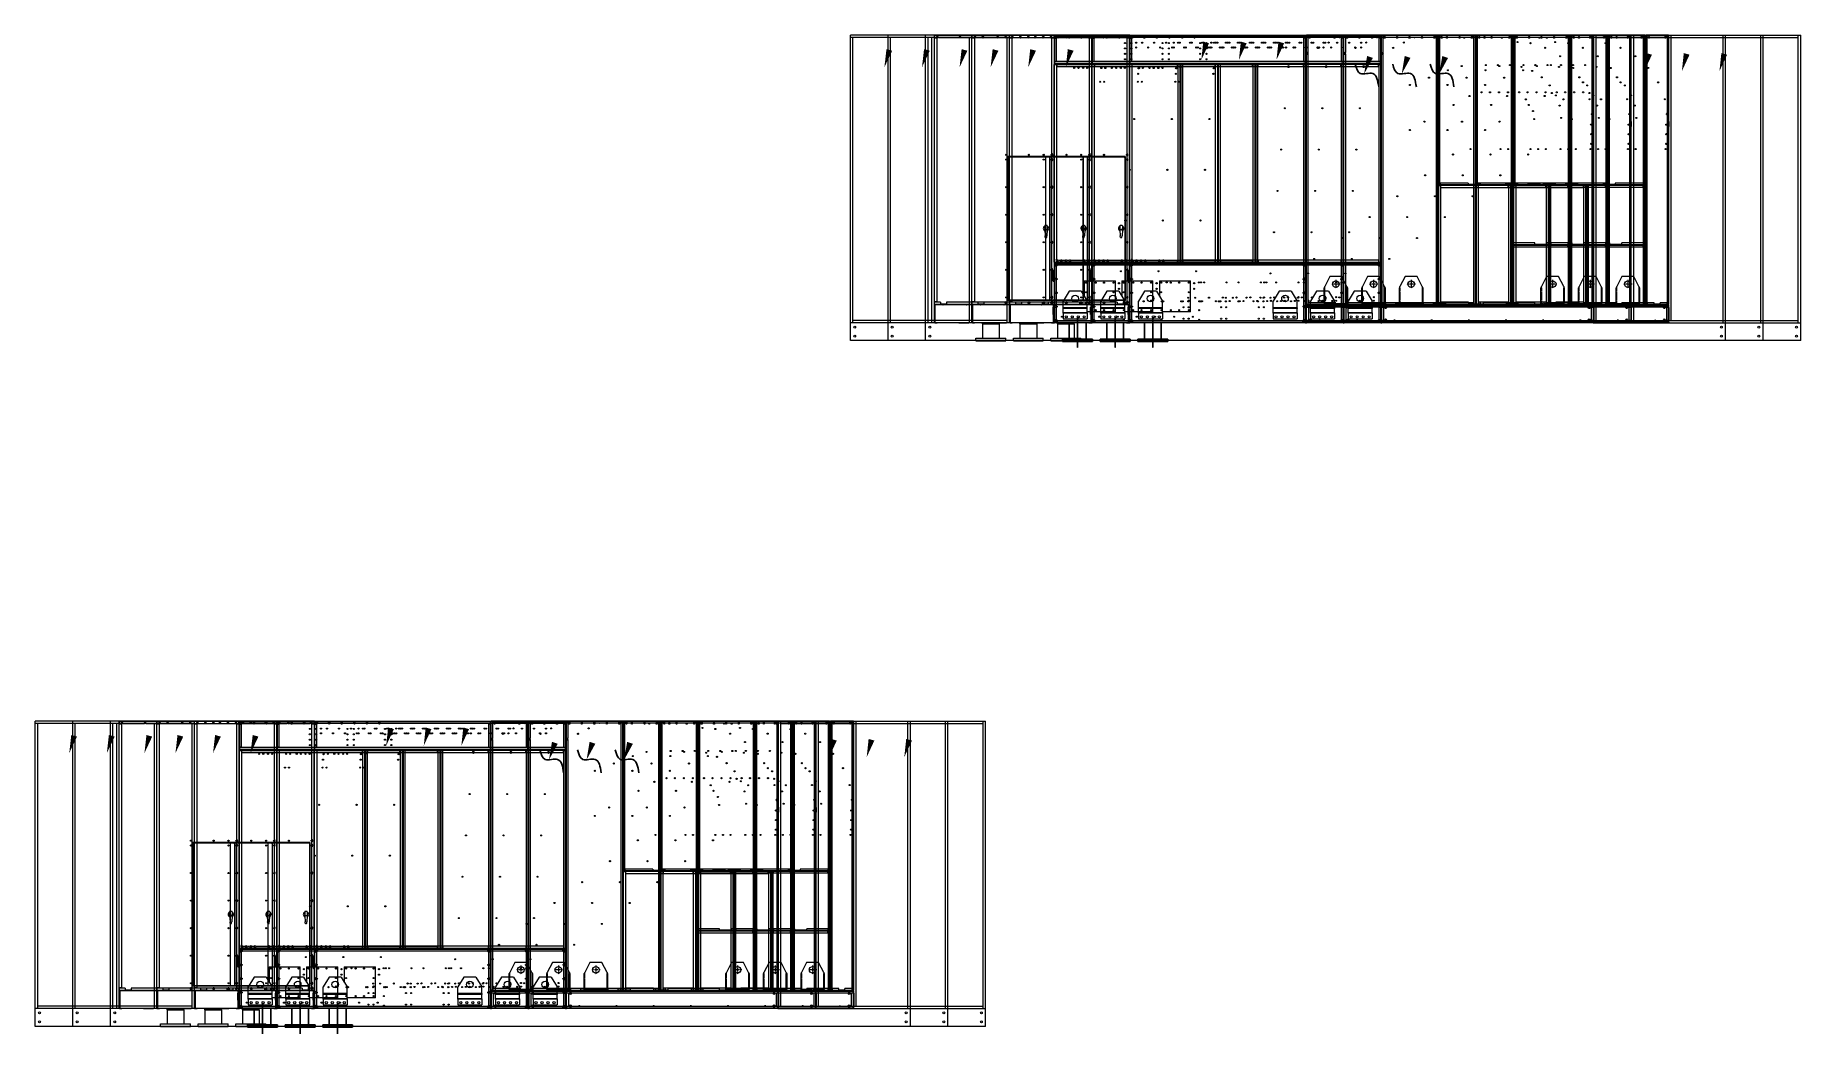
# Model space of a CAD drawing. Header units: millimetres. Extents: x -662756 to 31653, y -141394 to 22156.
# Drawn here: x -662756 to -648029, y -141394 to -133060 of the extents above.
import ezdxf

# ---------------------------------------------------------------- set-up
doc = ezdxf.new("R2010")
doc.units = ezdxf.units.MM
for name, pattern in [('CENTER', [2, 1.25, -0.25, 0.25, -0.25]), ('DASHDOT', [18.5, 12, -3, 0.5, -3]), ('DASHED', [15, 12, -3])]:
    doc.linetypes.add(name, pattern=pattern)
for name, color, linetype in [('1', 1, 'CENTER'), ('3', 7, 'Continuous'), ('냉각탑_dim', 1, 'Continuous')]:
    doc.layers.add(name, color=color, linetype=linetype)

# ---------------------------------------------------------------- blocks, each defined once
blk = doc.blocks.new('457536')
at = {"color": 7, "lineweight": 5}
for p, q in [((114592.520962, 89152.297332), (114550.020962, 89069.297332)), ((114692.520962, 89152.297332), (114592.520962, 89152.297332)), ((114735.020962, 89069.297332), (114692.520962, 89152.297332)), ((114542.520962, 89059.297332), (114542.520962, 88929.797332)), ((114742.520962, 88929.797332), (114742.520962, 89059.297332)), ((114550.020962, 88922.297332), (114735.020962, 88922.297332))]:
    blk.add_line(p, q, dxfattribs=at)
at = {"color": 7, "linetype": 'DASHDOT', "lineweight": 5}
for p, q in [((114642.520962, 89126.047332), (114642.520962, 89054.547332)), ((114678.270962, 89090.297332), (114606.770962, 89090.297332))]:
    blk.add_line(p, q, dxfattribs=at)
at = {"color": 7, "lineweight": 5, "ltscale": 0.09375}
for p, q in [((114542.520962, 89059.297332), (114550.020962, 89059.297332)), ((114742.520962, 89059.297332), (114735.020962, 89059.297332)), ((114550.020962, 88929.797332), (114542.520962, 88929.797332)), ((114550.020962, 88922.297332), (114550.020962, 88929.797332)), ((114735.020962, 88929.797332), (114742.520962, 88929.797332)), ((114735.020962, 88922.297332), (114735.020962, 88929.797332))]:
    blk.add_line(p, q, dxfattribs=at)
at = {"color": 7, "linetype": 'DASHED', "lineweight": 5}
for p, q in [((114548.520962, 89059.297332), (114548.520962, 88929.797332)), ((114736.520962, 88929.797332), (114736.520962, 89059.297332)), ((114550.020962, 88928.297332), (114735.020962, 88928.297332))]:
    blk.add_line(p, q, dxfattribs=at)
at = {"color": 7, "lineweight": 5, "ltscale": 0.125}
for p, q in [((114550.020962, 89059.297332), (114550.020962, 89069.297332)), ((114735.020962, 89069.297332), (114735.020962, 89059.297332))]:
    blk.add_line(p, q, dxfattribs=at)
at = {"color": 7, "linetype": 'DASHED', "lineweight": 5, "ltscale": 0.075}
for p, q in [((114558.520962, 88928.297332), (114558.520962, 88922.297332)), ((114576.520962, 88928.297332), (114576.520962, 88922.297332)), ((114608.520962, 88928.297332), (114608.520962, 88922.297332)), ((114626.520962, 88928.297332), (114626.520962, 88922.297332)), ((114658.520962, 88928.297332), (114658.520962, 88922.297332)), ((114676.520962, 88928.297332), (114676.520962, 88922.297332)), ((114708.520962, 88928.297332), (114708.520962, 88922.297332)), ((114726.520962, 88928.297332), (114726.520962, 88922.297332))]:
    blk.add_line(p, q, dxfattribs=at)
at = {"color": 7, "lineweight": 5}
blk.add_circle((114642.520962, 89090.297332), 27.5, dxfattribs=at)
blk = doc.blocks.new('1')
at = {"lineweight": 20}
for p, q in [((11839, 11344), (11139, 11344)), ((11139, 8944), (11139, 11344)), ((17336, 11344), (17339, 11344)), ((17339, 11344), (18439, 11344)), ((17339, 11341), (17339, 11344)), ((18419, 8944), (18419, 11344)), ((18439, 8944), (18439, 11344)), ((11839, 11324), (11139, 11324)), ((11159, 8944), (11159, 11324)), ((17359, 11324), (18419, 11324)), ((11839, 8944), (11139, 8944)), ((11819, 8964), (11159, 8964)), ((17339, 8964), (18419, 8964)), ((17339, 8949), (17339, 8944)), ((17339, 8944), (18439, 8944))]:
    blk.add_line(p, q, dxfattribs=at)
at = {"color": 0, "lineweight": 20}
for p, q in [((12839, 11344), (11839, 11344)), ((11839, 8944), (11839, 11344)), ((12842, 11344), (12839, 11344)), ((12839, 11340), (12839, 11344)), ((11139, 8795), (11139, 8944)), ((12832, 8944), (11839, 8944)), ((14935, 8944), (14944, 8944)), ((17334, 8944), (17339, 8944)), ((18439, 8795), (18439, 8944)), ((18439, 8795), (11139, 8795))]:
    blk.add_line(p, q, dxfattribs=at)
at = {"color": 7, "lineweight": 20, "ltscale": 0.001417}
for p, q in [((11839, 11342), (11841, 11342)), ((11839, 11341), (11841, 11341)), ((12837, 11342), (12835, 11342)), ((12837, 11341), (12835, 11341)), ((11839, 9099), (11841, 9099)), ((11839, 9098), (11841, 9098)), ((12837, 9099), (12835, 9099)), ((12837, 9098), (12835, 9098))]:
    blk.add_line(p, q, dxfattribs=at)
at = {"color": 7, "lineweight": 20, "ltscale": 0.00075}
for p, q in [((11839, 11341), (11839, 11342)), ((11839, 11341), (11839, 11342)), ((12837, 11341), (12837, 11342)), ((12456, 10329), (12457, 10329)), ((12797, 10329), (12798, 10329)), ((12457, 9133), (12456, 9133)), ((12798, 9133), (12797, 9133)), ((11839, 9099), (11839, 9098)), ((12837, 9099), (12837, 9098))]:
    blk.add_line(p, q, dxfattribs=at)
at = {"color": 7, "lineweight": 20, "ltscale": 0.015917}
for p, q in [((11839, 11322), (11839, 11341)), ((12837, 11341), (12837, 11322)), ((11839, 9099), (11839, 9118)), ((12837, 9118), (12837, 9099))]:
    blk.add_line(p, q, dxfattribs=at)
at = {"color": 7, "lineweight": 20, "ltscale": 0.000482551}
for p, q in [((11841, 11343), (11840, 11343)), ((12835, 11343), (12835, 11343))]:
    blk.add_line(p, q, dxfattribs=at)
at = {"color": 7, "lineweight": 20, "ltscale": 0.002833}
for p, q in [((11841, 11344), (11841, 11340)), ((12835, 11344), (12835, 11340)), ((11842, 11322), (11839, 11322)), ((12833, 11322), (12837, 11322)), ((11842, 9118), (11839, 9118)), ((11841, 9096), (11841, 9099)), ((12833, 9118), (12837, 9118)), ((12835, 9096), (12835, 9099))]:
    blk.add_line(p, q, dxfattribs=at)
at = {"color": 7, "lineweight": 20}
for p, q in [((11841, 11344), (12835, 11344)), ((12842, 11344), (14935, 11344)), ((12842, 11340), (14935, 11340)), ((14939, 9099), (14939, 11341)), ((14942, 9099), (14942, 11341)), ((16022, 11344), (14955, 11344)), ((16022, 11341), (14955, 11341)), ((16024, 11341), (16024, 9099)), ((16036, 11341), (16036, 9099)), ((16039, 11341), (16039, 9099)), ((16041, 11341), (16041, 10097)), ((16044, 11341), (16044, 10097)), ((16056, 10097), (16056, 11341)), ((17124, 11344), (16057, 11344)), ((17124, 11341), (16057, 11341)), ((17126, 11341), (17126, 10097)), ((17138, 10097), (17138, 11341)), ((17141, 10097), (17141, 11341)), ((17143, 11341), (17143, 9099)), ((17146, 11341), (17146, 9099)), ((17158, 9099), (17158, 11341)), ((17336, 9099), (17336, 11341)), ((17339, 9099), (17339, 11341)), ((17359, 8964), (17359, 11344)), ((11819, 8944), (11819, 11324)), ((11839, 9118), (11839, 11322)), ((11859, 11322), (11859, 9118)), ((12817, 11315), (12817, 10356)), ((12837, 11322), (12837, 9118)), ((14935, 11324), (13392, 11324)), ((12839, 9449), (12839, 11099)), ((14935, 11124), (12842, 11124)), ((14935, 11107), (12842, 11107)), ((14935, 11104), (12842, 11104)), ((12842, 9449), (12842, 11099)), ((12859, 11099), (12859, 9475)), ((12860, 11102), (13867, 11102)), ((12860, 11099), (13867, 11099)), ((12860, 11082), (13867, 11082)), ((13869, 11099), (13869, 9449)), ((13886, 11099), (13886, 9449)), ((13889, 11099), (13889, 9449)), ((13891, 11099), (13891, 9449)), ((13894, 11099), (13894, 9449)), ((13911, 9449), (13911, 11099)), ((14917, 11102), (13912, 11102)), ((14917, 11099), (13912, 11099)), ((14919, 11099), (14919, 9449)), ((14936, 9449), (14936, 11099)), ((14954, 11185), (14954, 9099)), ((12452, 10331), (12452, 9131)), ((12454, 9135), (12454, 10327)), ((12800, 10327), (12800, 9135)), ((12802, 10331), (12802, 9131)), ((17324, 10430), (17324, 9099)), ((16044, 9099), (16044, 10089)), ((16057, 10094), (17124, 10094)), ((16648, 10089), (16648, 9099)), ((12842, 9444), (14935, 9444)), ((12842, 9440), (14935, 9440)), ((13867, 9449), (12860, 9449)), ((13867, 9446), (12860, 9446)), ((14917, 9466), (13912, 9466)), ((13912, 9449), (14917, 9449)), ((13912, 9446), (14917, 9446)), ((14908, 9424), (12870, 9424)), ((12835, 9096), (11841, 9096)), ((12832, 9094), (11844, 9094)), ((14944, 9094), (17334, 9094)), ((14944, 9089), (17334, 9089)), ((14955, 9096), (16022, 9096)), ((17293, 9074), (14985, 9074)), ((12815, 8944), (12126, 8944)), ((14935, 8947), (12842, 8947)), ((14935, 8944), (12842, 8944)), ((12870, 8964), (14908, 8964)), ((17334, 8949), (14944, 8949)), ((17334, 8944), (14944, 8944)), ((14985, 8964), (17293, 8964))]:
    blk.add_line(p, q, dxfattribs=at)
at = {"color": 7, "lineweight": 20, "ltscale": 0.013833}
for p, q in [((11841, 11324), (11841, 11340)), ((12835, 11340), (12835, 11324)), ((11842, 11322), (11859, 11322)), ((11841, 9099), (11841, 9116)), ((11859, 9118), (11842, 9118)), ((11889, 9116), (11889, 9099)), ((11939, 9116), (11939, 9099)), ((12737, 9116), (12737, 9099)), ((12787, 9116), (12787, 9099)), ((12835, 9116), (12835, 9099))]:
    blk.add_line(p, q, dxfattribs=at)
at = {"color": 7, "lineweight": 20, "ltscale": 0.001111}
for p, q in [((12841, 11340), (12839, 11340)), ((14939, 11340), (14937, 11340)), ((12842, 11324), (12842, 11322)), ((14939, 11305), (14941, 11305)), ((14939, 11302), (14941, 11302)), ((16041, 11307), (16039, 11307)), ((16041, 11304), (16039, 11304)), ((16041, 11303), (16039, 11303)), ((16039, 11299), (16041, 11299)), ((16041, 11299), (16039, 11299)), ((16039, 11296), (16041, 11296)), ((16039, 11287), (16041, 11287)), ((17143, 11307), (17141, 11307)), ((17143, 11304), (17141, 11304)), ((12839, 11107), (12841, 11107)), ((12842, 11126), (12842, 11124)), ((13395, 11104), (13395, 11102)), ((13400, 11102), (13400, 11104)), ((13402, 11102), (13402, 11104)), ((13404, 11104), (13404, 11102)), ((13407, 11104), (13407, 11102)), ((13503, 11104), (13503, 11102)), ((13507, 11104), (13507, 11102)), ((14937, 11107), (14939, 11107)), ((16041, 10420), (16039, 10420)), ((17143, 10429), (17141, 10429)), ((17141, 10418), (17143, 10418)), ((17143, 10416), (17141, 10416)), ((17143, 10414), (17141, 10414)), ((17141, 10414), (17143, 10414)), ((17141, 10411), (17143, 10411)), ((17141, 10378), (17143, 10378)), ((17141, 10374), (17143, 10374)), ((17141, 10326), (17143, 10326)), ((17141, 10314), (17143, 10314)), ((17143, 10313), (17141, 10313)), ((17143, 10311), (17141, 10311)), ((17143, 10311), (17141, 10311)), ((17143, 10309), (17141, 10309)), ((17141, 10308), (17143, 10308)), ((16039, 10119), (16041, 10119)), ((17143, 9694), (17141, 9694)), ((17141, 9692), (17143, 9692)), ((17141, 9691), (17143, 9691)), ((17143, 9691), (17141, 9691)), ((17143, 9689), (17141, 9689)), ((17141, 9688), (17143, 9688)), ((12841, 9440), (12839, 9440)), ((14939, 9440), (14937, 9440)), ((12842, 9424), (12842, 9422)), ((17141, 9194), (17143, 9194)), ((17141, 9191), (17143, 9191)), ((17141, 9189), (17143, 9189)), ((17141, 9184), (17143, 9184)), ((17143, 9174), (17141, 9174)), ((14944, 9074), (14944, 9072)), ((15066, 9096), (15066, 9094)), ((15071, 9096), (15071, 9094)), ((15281, 9096), (15281, 9094)), ((15292, 9094), (15292, 9096)), ((15302, 9094), (15302, 9096)), ((15535, 9094), (15535, 9096)), ((15545, 9094), (15545, 9096)), ((16861, 9094), (16861, 9096)), ((16871, 9094), (16871, 9096)), ((17104, 9094), (17104, 9096)), ((17114, 9094), (17114, 9096)), ((17126, 9094), (17126, 9096)), ((17130, 9094), (17130, 9096)), ((12839, 8947), (12841, 8947)), ((12842, 8966), (12842, 8964)), ((14937, 8947), (14939, 8947)), ((14944, 8966), (14944, 8964))]:
    blk.add_line(p, q, dxfattribs=at)
at = {"color": 7, "lineweight": 20, "ltscale": 0.010278}
for p, q in [((12839, 11340), (12839, 11322)), ((12841, 11322), (12841, 11340)), ((14935, 11322), (14935, 11340)), ((14937, 11340), (14937, 11322)), ((14939, 11322), (14939, 11340)), ((12839, 11126), (12839, 11107)), ((12841, 11107), (12841, 11126)), ((12860, 11102), (12842, 11102)), ((12842, 11100), (12860, 11100)), ((12842, 11099), (12860, 11099)), ((13886, 11102), (13867, 11102)), ((13867, 11100), (13886, 11100)), ((13867, 11099), (13886, 11099)), ((13912, 11102), (13894, 11102)), ((13894, 11100), (13912, 11100)), ((13894, 11099), (13912, 11099)), ((14936, 11102), (14917, 11102)), ((14917, 11100), (14936, 11100)), ((14917, 11099), (14936, 11099)), ((14935, 11107), (14935, 11126)), ((14937, 11126), (14937, 11107)), ((14939, 11107), (14939, 11126)), ((16065, 10092), (16047, 10092)), ((16047, 10090), (16065, 10090)), ((16047, 10089), (16065, 10089)), ((16645, 10092), (16626, 10092)), ((16626, 10090), (16645, 10090)), ((16626, 10089), (16645, 10089)), ((12839, 9440), (12839, 9422)), ((12841, 9422), (12841, 9440)), ((12860, 9447), (12842, 9447)), ((12842, 9446), (12860, 9446)), ((13886, 9447), (13867, 9447)), ((13867, 9446), (13886, 9446)), ((13912, 9447), (13894, 9447)), ((13894, 9446), (13912, 9446)), ((14936, 9447), (14917, 9447)), ((14917, 9446), (14936, 9446)), ((14935, 9422), (14935, 9440)), ((14937, 9440), (14937, 9422)), ((14939, 9422), (14939, 9440)), ((16065, 9097), (16047, 9097)), ((16047, 9096), (16065, 9096)), ((16645, 9097), (16626, 9097)), ((16626, 9096), (16645, 9096)), ((12839, 8966), (12839, 8947)), ((12841, 8947), (12841, 8966)), ((14935, 8947), (14935, 8966)), ((14937, 8966), (14937, 8947)), ((14939, 8947), (14939, 8966))]:
    blk.add_line(p, q, dxfattribs=at)
at = {"color": 7, "lineweight": 20, "ltscale": 0.000833333}
for p, q in [((12842, 11340), (12841, 11340)), ((14935, 11340), (14937, 11340)), ((14942, 11341), (14942, 11342)), ((16036, 11341), (16036, 11342)), ((16044, 11341), (16044, 11342)), ((17138, 11341), (17138, 11342)), ((17146, 11341), (17146, 11342)), ((17336, 11341), (17336, 11342)), ((12842, 11107), (12841, 11107)), ((12842, 11099), (12842, 11100)), ((13886, 11099), (13886, 11100)), ((13894, 11099), (13894, 11100)), ((14935, 11107), (14937, 11107)), ((14936, 11099), (14936, 11100)), ((16044, 10097), (16044, 10095)), ((16047, 10089), (16047, 10090)), ((16645, 10089), (16645, 10090)), ((16656, 10089), (16656, 10090)), ((17138, 10097), (17138, 10095)), ((17138, 10089), (17138, 10090)), ((16656, 9598), (16656, 9596)), ((16656, 9590), (16656, 9591)), ((17138, 9598), (17138, 9596)), ((17138, 9590), (17138, 9591)), ((12842, 9440), (12841, 9440)), ((12842, 9449), (12842, 9447)), ((13886, 9449), (13886, 9447)), ((13894, 9449), (13894, 9447)), ((14935, 9440), (14937, 9440)), ((14936, 9449), (14936, 9447)), ((14942, 9099), (14942, 9097)), ((14944, 9089), (14942, 9089)), ((16036, 9099), (16036, 9097)), ((16047, 9099), (16047, 9097)), ((16645, 9099), (16645, 9097)), ((16656, 9099), (16656, 9097)), ((17138, 9099), (17138, 9097)), ((17146, 9099), (17146, 9097)), ((17334, 9089), (17336, 9089)), ((17336, 9099), (17336, 9097)), ((12842, 8947), (12841, 8947)), ((14935, 8947), (14937, 8947)), ((14944, 8949), (14942, 8949)), ((17334, 8949), (17336, 8949))]:
    blk.add_line(p, q, dxfattribs=at)
at = {"color": 7, "lineweight": 20, "ltscale": 0.001944}
for p, q in [((12842, 11340), (12842, 11344)), ((14935, 11340), (14935, 11344)), ((12839, 11322), (12842, 11322)), ((14939, 11322), (14935, 11322)), ((12839, 11126), (12842, 11126)), ((12842, 11107), (12842, 11104)), ((14939, 11126), (14935, 11126)), ((14935, 11107), (14935, 11104)), ((12842, 9440), (12842, 9444)), ((14935, 9440), (14935, 9444)), ((12839, 9422), (12842, 9422)), ((14939, 9422), (14935, 9422)), ((12839, 8966), (12842, 8966)), ((12842, 8947), (12842, 8944)), ((14939, 8966), (14935, 8966)), ((14935, 8947), (14935, 8944))]:
    blk.add_line(p, q, dxfattribs=at)
at = {"color": 7, "lineweight": 20, "ltscale": 0.009167}
for p, q in [((12842, 11340), (12842, 11324)), ((14935, 11324), (14935, 11340)), ((14919, 11322), (14935, 11322)), ((12859, 11126), (12842, 11126)), ((12842, 11124), (12842, 11107)), ((14919, 11126), (14935, 11126)), ((14935, 11107), (14935, 11124)), ((12842, 9440), (12842, 9424)), ((14935, 9424), (14935, 9440)), ((12842, 8964), (12842, 8947)), ((14935, 8947), (14935, 8964))]:
    blk.add_line(p, q, dxfattribs=at)
at = {"color": 7, "lineweight": 20, "ltscale": 0.004778}
for p, q in [((14935, 11344), (14944, 11344)), ((14935, 11341), (14944, 11341))]:
    blk.add_line(p, q, dxfattribs=at)
at = {"color": 7, "lineweight": 20, "ltscale": 0.001722}
for p, q in [((14944, 11341), (14941, 11341)), ((14955, 11344), (14955, 11341)), ((16022, 11344), (16022, 11341)), ((16036, 11341), (16039, 11341)), ((16041, 11341), (16044, 11341)), ((16057, 11344), (16057, 11341)), ((17124, 11344), (17124, 11341)), ((17141, 11341), (17138, 11341)), ((17143, 11341), (17146, 11341)), ((17159, 11344), (17159, 11341)), ((17322, 11344), (17322, 11341)), ((17339, 11341), (17336, 11341)), ((12842, 11099), (12839, 11099)), ((12860, 11099), (12860, 11102)), ((13867, 11099), (13867, 11102)), ((13886, 11099), (13889, 11099)), ((13891, 11099), (13894, 11099)), ((13912, 11102), (13912, 11099)), ((14917, 11102), (14917, 11099)), ((14939, 11099), (14936, 11099)), ((16041, 10097), (16044, 10097)), ((16047, 10089), (16044, 10089)), ((16057, 10094), (16057, 10097)), ((16065, 10092), (16065, 10089)), ((16626, 10092), (16626, 10089)), ((16645, 10089), (16648, 10089)), ((16653, 10089), (16656, 10089)), ((16669, 10092), (16669, 10089)), ((17124, 10094), (17124, 10097)), ((17124, 10092), (17124, 10089)), ((17141, 10097), (17138, 10097)), ((17141, 10089), (17138, 10089)), ((16653, 9598), (16656, 9598)), ((16653, 9590), (16656, 9590)), ((16669, 9595), (16669, 9598)), ((16669, 9593), (16669, 9590)), ((17124, 9595), (17124, 9598)), ((17124, 9593), (17124, 9590)), ((17141, 9598), (17138, 9598)), ((17141, 9590), (17138, 9590)), ((12842, 9449), (12839, 9449)), ((12860, 9449), (12860, 9446)), ((13867, 9449), (13867, 9446)), ((13886, 9449), (13889, 9449)), ((13891, 9449), (13894, 9449)), ((13912, 9446), (13912, 9449)), ((14917, 9446), (14917, 9449)), ((14939, 9449), (14936, 9449)), ((14942, 9099), (14939, 9099)), ((14955, 9096), (14955, 9099)), ((16022, 9096), (16022, 9099)), ((16036, 9099), (16039, 9099)), ((16047, 9099), (16044, 9099)), ((16065, 9096), (16065, 9099)), ((16626, 9096), (16626, 9099)), ((16645, 9099), (16648, 9099)), ((16653, 9099), (16656, 9099)), ((16669, 9096), (16669, 9099)), ((17124, 9096), (17124, 9099)), ((17141, 9099), (17138, 9099)), ((17143, 9099), (17146, 9099)), ((17159, 9096), (17159, 9099)), ((17322, 9096), (17322, 9099)), ((17339, 9099), (17336, 9099))]:
    blk.add_line(p, q, dxfattribs=at)
at = {"color": 7, "lineweight": 20, "ltscale": 0.0075}
for p, q in [((14955, 11344), (14942, 11344)), ((14942, 11342), (14955, 11342)), ((14942, 11341), (14955, 11341)), ((16036, 11344), (16022, 11344)), ((16022, 11342), (16036, 11342)), ((16022, 11341), (16036, 11341)), ((16057, 11344), (16044, 11344)), ((16044, 11342), (16057, 11342)), ((16044, 11341), (16057, 11341)), ((17138, 11344), (17124, 11344)), ((17124, 11342), (17138, 11342)), ((17124, 11341), (17138, 11341)), ((17159, 11344), (17146, 11344)), ((17146, 11342), (17159, 11342)), ((17146, 11341), (17159, 11341)), ((17336, 11344), (17322, 11344)), ((17322, 11342), (17336, 11342)), ((17322, 11341), (17336, 11341)), ((16057, 10095), (16044, 10095)), ((16044, 10094), (16057, 10094)), ((16669, 10092), (16656, 10092)), ((16656, 10090), (16669, 10090)), ((16656, 10089), (16669, 10089)), ((17138, 10095), (17124, 10095)), ((17124, 10094), (17138, 10094)), ((17138, 10092), (17124, 10092)), ((17124, 10090), (17138, 10090)), ((17124, 10089), (17138, 10089)), ((16669, 9596), (16656, 9596)), ((16656, 9595), (16669, 9595)), ((16669, 9593), (16656, 9593)), ((16656, 9591), (16669, 9591)), ((16656, 9590), (16669, 9590)), ((17138, 9596), (17124, 9596)), ((17124, 9595), (17138, 9595)), ((17138, 9593), (17124, 9593)), ((17124, 9591), (17138, 9591)), ((17124, 9590), (17138, 9590)), ((14955, 9097), (14942, 9097)), ((14942, 9096), (14955, 9096)), ((16036, 9097), (16022, 9097)), ((16022, 9096), (16036, 9096)), ((16669, 9097), (16656, 9097)), ((16656, 9096), (16669, 9096)), ((17138, 9097), (17124, 9097)), ((17124, 9096), (17138, 9096)), ((17159, 9097), (17146, 9097)), ((17146, 9096), (17159, 9096)), ((17336, 9097), (17322, 9097)), ((17322, 9096), (17336, 9096))]:
    blk.add_line(p, q, dxfattribs=at)
at = {"color": 7, "lineweight": 20, "ltscale": 0.000888889}
for p, q in [((14942, 11344), (14942, 11342)), ((16036, 11342), (16036, 11344)), ((16044, 11344), (16044, 11342)), ((17138, 11342), (17138, 11344)), ((17146, 11344), (17146, 11342)), ((17336, 11342), (17336, 11344)), ((12842, 11102), (12842, 11100)), ((13886, 11100), (13886, 11102)), ((13894, 11102), (13894, 11100)), ((14936, 11100), (14936, 11102)), ((17341, 10583), (17339, 10583)), ((16044, 10095), (16044, 10094)), ((16047, 10092), (16047, 10090)), ((16057, 10097), (16056, 10097)), ((16645, 10090), (16645, 10092)), ((16656, 10092), (16656, 10090)), ((17126, 10097), (17124, 10097)), ((17138, 10094), (17138, 10095)), ((17138, 10090), (17138, 10092)), ((16656, 9596), (16656, 9595)), ((16656, 9593), (16656, 9591)), ((16669, 9598), (16668, 9598)), ((17126, 9598), (17124, 9598)), ((17138, 9595), (17138, 9596)), ((17138, 9591), (17138, 9593)), ((12842, 9447), (12842, 9446)), ((12860, 9449), (12859, 9449)), ((13869, 9449), (13867, 9449)), ((13886, 9446), (13886, 9447)), ((13894, 9447), (13894, 9446)), ((13912, 9449), (13911, 9449)), ((14919, 9449), (14917, 9449)), ((14936, 9446), (14936, 9447)), ((14942, 9097), (14942, 9096)), ((14955, 9099), (14954, 9099)), ((16024, 9099), (16022, 9099)), ((16036, 9096), (16036, 9097)), ((16047, 9097), (16047, 9096)), ((16065, 9099), (16064, 9099)), ((16628, 9099), (16626, 9099)), ((16645, 9096), (16645, 9097)), ((16656, 9097), (16656, 9096)), ((16669, 9099), (16668, 9099)), ((17126, 9099), (17124, 9099)), ((17138, 9096), (17138, 9097)), ((17146, 9097), (17146, 9096)), ((17159, 9099), (17158, 9099)), ((17324, 9099), (17322, 9099)), ((17336, 9096), (17336, 9097))]:
    blk.add_line(p, q, dxfattribs=at)
at = {"color": 7, "lineweight": 20, "ltscale": 0.006611}
for p, q in [((14954, 11341), (14942, 11341)), ((14955, 11329), (14955, 11341)), ((16022, 11329), (16022, 11341)), ((16036, 11341), (16024, 11341)), ((16056, 11341), (16044, 11341)), ((16057, 11329), (16057, 11341)), ((17124, 11329), (17124, 11341)), ((17126, 11341), (17138, 11341)), ((17158, 11341), (17146, 11341)), ((17159, 11329), (17159, 11341)), ((17322, 11329), (17322, 11341)), ((17324, 11341), (17336, 11341)), ((16056, 10097), (16044, 10097)), ((16057, 10109), (16057, 10097)), ((16291, 10109), (16291, 10097)), ((16391, 10109), (16391, 10097)), ((16668, 10089), (16656, 10089)), ((16669, 10077), (16669, 10089)), ((16791, 10109), (16791, 10097)), ((16891, 10109), (16891, 10097)), ((17124, 10109), (17124, 10097)), ((17124, 10077), (17124, 10089)), ((17126, 10097), (17138, 10097)), ((17126, 10089), (17138, 10089)), ((16668, 9598), (16656, 9598)), ((16668, 9590), (16656, 9590)), ((16669, 9610), (16669, 9598)), ((16669, 9578), (16669, 9590)), ((16847, 9598), (16847, 9610)), ((16947, 9598), (16947, 9610)), ((17124, 9610), (17124, 9598)), ((17124, 9578), (17124, 9590)), ((17126, 9598), (17138, 9598)), ((17126, 9590), (17138, 9590)), ((14942, 9099), (14954, 9099)), ((14955, 9111), (14955, 9099)), ((15289, 9111), (15289, 9099)), ((15689, 9099), (15689, 9111)), ((15789, 9111), (15789, 9099)), ((16022, 9111), (16022, 9099)), ((16024, 9099), (16036, 9099)), ((16668, 9099), (16656, 9099)), ((16669, 9111), (16669, 9099)), ((16847, 9099), (16847, 9111)), ((16947, 9099), (16947, 9111)), ((17124, 9111), (17124, 9099)), ((17126, 9099), (17138, 9099)), ((17158, 9099), (17146, 9099)), ((17159, 9111), (17159, 9099)), ((17216, 9099), (17216, 9111)), ((17266, 9099), (17266, 9111)), ((17322, 9111), (17322, 9099)), ((17324, 9099), (17336, 9099))]:
    blk.add_line(p, q, dxfattribs=at)
at = {"color": 7, "lineweight": 20, "ltscale": 0.077863}
blk.add_line((14954, 11341), (14954, 11201), dxfattribs=at)
at = {"color": 7, "lineweight": 20, "ltscale": 0.004556}
for p, q in [((16036, 11344), (16044, 11344)), ((16036, 11341), (16044, 11341)), ((17138, 11344), (17146, 11344)), ((17138, 11341), (17146, 11341))]:
    blk.add_line(p, q, dxfattribs=at)
at = {"color": 7, "lineweight": 20, "ltscale": 0.090444}
for p, q in [((17322, 11344), (17159, 11344)), ((17322, 11341), (17159, 11341)), ((17159, 9096), (17322, 9096))]:
    blk.add_line(p, q, dxfattribs=at)
at = {"color": 7, "lineweight": 20, "ltscale": 0.358199}
blk.add_line((17324, 11341), (17324, 10696), dxfattribs=at)
at = {"color": 7, "lineweight": 20, "ltscale": 0.000256317}
for p, q in [((11839, 11322), (11839, 11322)), ((12837, 11322), (12837, 11322))]:
    blk.add_line(p, q, dxfattribs=at)
at = {"color": 7, "lineweight": 20, "ltscale": 0.01025}
for p, q in [((11841, 11324), (11853, 11324)), ((12823, 11324), (12835, 11324))]:
    blk.add_line(p, q, dxfattribs=at)
at = {"color": 7, "lineweight": 20, "ltscale": 0.001667}
for p, q in [((11841, 11324), (11841, 11322)), ((12835, 11322), (12835, 11324)), ((12761, 9737), (12759, 9737)), ((12779, 9737), (12781, 9737)), ((12800, 9743), (12802, 9743)), ((12802, 9719), (12800, 9719)), ((11839, 9118), (11841, 9118)), ((11841, 9118), (11841, 9116)), ((11929, 9096), (11929, 9094)), ((12089, 9096), (12089, 9094)), ((12835, 9116), (12835, 9118)), ((12837, 9118), (12835, 9118))]:
    blk.add_line(p, q, dxfattribs=at)
at = {"color": 7, "lineweight": 20, "ltscale": 0.141667}
for p, q in [((11873, 11324), (12043, 11324)), ((12063, 11324), (12233, 11324)), ((12253, 11324), (12423, 11324)), ((12443, 11324), (12613, 11324)), ((12633, 11324), (12803, 11324)), ((12617, 9116), (12447, 9116))]:
    blk.add_line(p, q, dxfattribs=at)
at = {"color": 7, "lineweight": 20, "ltscale": 0.009002}
blk.add_line((12823, 11322), (12833, 11322), dxfattribs=at)
at = {"color": 7, "lineweight": 20, "ltscale": 0.108889}
for p, q in [((12839, 11322), (12839, 11126)), ((12842, 11322), (12842, 11126)), ((14919, 11322), (14919, 11126)), ((14935, 11126), (14935, 11322)), ((14939, 11126), (14939, 11322))]:
    blk.add_line(p, q, dxfattribs=at)
at = {"color": 7, "lineweight": 20, "ltscale": 0.003611}
blk.add_line((12849, 11324), (12842, 11324), dxfattribs=at)
at = {"color": 7, "lineweight": 20, "ltscale": 0.003723}
blk.add_line((12842, 11322), (12849, 11322), dxfattribs=at)
at = {"color": 7, "lineweight": 20, "ltscale": 0.104444}
blk.add_line((12859, 11126), (12859, 11314), dxfattribs=at)
at = {"color": 7, "lineweight": 20, "ltscale": 0.046667}
for p, q in [((12953, 11324), (12869, 11324)), ((13057, 11324), (12973, 11324)), ((13268, 11324), (13184, 11324)), ((13372, 11324), (13288, 11324))]:
    blk.add_line(p, q, dxfattribs=at)
at = {"color": 7, "lineweight": 20, "ltscale": 0.048333}
blk.add_line((13164, 11324), (13077, 11324), dxfattribs=at)
at = {"color": 7, "lineweight": 20, "ltscale": 0.002887}
blk.add_line((13431, 11278), (13426, 11278), dxfattribs=at)
at = {"color": 7, "lineweight": 20, "ltscale": 0.001247}
for p, q in [((14939, 11203), (14941, 11204)), ((14941, 11173), (14939, 11172)), ((14941, 11170), (14939, 11169))]:
    blk.add_line(p, q, dxfattribs=at)
at = {"color": 7, "lineweight": 20, "ltscale": 0.00282}
for p, q in [((14952, 11195), (14947, 11193)), ((15041, 11241), (15036, 11238)), ((15130, 11286), (15125, 11284))]:
    blk.add_line(p, q, dxfattribs=at)
at = {"color": 7, "lineweight": 20, "ltscale": 0.001952}
for p, q in [((14954, 11201), (14950, 11201)), ((14950, 11185), (14954, 11185))]:
    blk.add_line(p, q, dxfattribs=at)
at = {"color": 7, "lineweight": 20, "ltscale": 0.003}
for p, q in [((14955, 11329), (14961, 11329)), ((16017, 11329), (16022, 11329)), ((16057, 11329), (16063, 11329)), ((17119, 11329), (17124, 11329)), ((17159, 11329), (17165, 11329)), ((17317, 11329), (17322, 11329))]:
    blk.add_line(p, q, dxfattribs=at)
at = {"color": 7, "lineweight": 20, "ltscale": 0.106667}
for p, q in [((14977, 11329), (15169, 11329)), ((15185, 11329), (15377, 11329)), ((15393, 11329), (15585, 11329)), ((15601, 11329), (15793, 11329)), ((15809, 11329), (16001, 11329)), ((16495, 11329), (16687, 11329)), ((16703, 11329), (16895, 11329)), ((16911, 11329), (17103, 11329))]:
    blk.add_line(p, q, dxfattribs=at)
at = {"color": 7, "lineweight": 20, "ltscale": 0.222222}
for p, q in [((16079, 11329), (16479, 11329)), ((16791, 10109), (16391, 10109)), ((16391, 10097), (16791, 10097)), ((15689, 9111), (15289, 9111)), ((15289, 9099), (15689, 9099))]:
    blk.add_line(p, q, dxfattribs=at)
at = {"color": 7, "lineweight": 20, "ltscale": 0.003101}
blk.add_line((16490, 11324), (16484, 11324), dxfattribs=at)
at = {"color": 7, "lineweight": 20, "ltscale": 0.066667}
blk.add_line((17181, 11329), (17301, 11329), dxfattribs=at)
at = {"color": 7, "lineweight": 20, "ltscale": 0.009389}
for p, q in [((12859, 11099), (12842, 11099)), ((12860, 11099), (12860, 11082)), ((13867, 11082), (13867, 11099)), ((13886, 11099), (13869, 11099)), ((13911, 11099), (13894, 11099)), ((13912, 11082), (13912, 11099)), ((14917, 11082), (14917, 11099)), ((14919, 11099), (14936, 11099)), ((16064, 10089), (16047, 10089)), ((16065, 10072), (16065, 10089)), ((16626, 10072), (16626, 10089)), ((16645, 10089), (16628, 10089)), ((12842, 9449), (12859, 9449)), ((13867, 9449), (13867, 9466)), ((13869, 9449), (13886, 9449)), ((13911, 9449), (13894, 9449)), ((13912, 9466), (13912, 9449)), ((14917, 9466), (14917, 9449)), ((14919, 9449), (14936, 9449)), ((16047, 9099), (16064, 9099)), ((16065, 9116), (16065, 9099)), ((16296, 9116), (16296, 9099)), ((16396, 9099), (16396, 9116)), ((16626, 9116), (16626, 9099)), ((16628, 9099), (16645, 9099))]:
    blk.add_line(p, q, dxfattribs=at)
at = {"color": 7, "lineweight": 20, "ltscale": 0.001115}
for p, q in [((13560, 11102), (13560, 11104)), ((14170, 11104), (14170, 11102)), ((14170, 11102), (14170, 11104)), ((14780, 11104), (14780, 11102)), ((14783, 11102), (14783, 11104)), ((14810, 11102), (14810, 11104)), ((13386, 9444), (13386, 9446)), ((13413, 9444), (13413, 9446)), ((13415, 9444), (13415, 9446)), ((14025, 9446), (14025, 9444)), ((14025, 9444), (14025, 9446)), ((14635, 9446), (14635, 9444)), ((14638, 9444), (14638, 9446)), ((14665, 9444), (14665, 9446))]:
    blk.add_line(p, q, dxfattribs=at)
at = {"color": 7, "lineweight": 20, "ltscale": 0.483602}
blk.add_line((13912, 11082), (14783, 11082), dxfattribs=at)
at = {"color": 7, "lineweight": 20, "ltscale": 0.063895}
blk.add_line((14802, 11082), (14917, 11082), dxfattribs=at)
at = {"color": 7, "lineweight": 20, "ltscale": 0.001687}
for p, q in [((17141, 11124), (17143, 11121)), ((17141, 11119), (17143, 11117)), ((17141, 11078), (17143, 11076))]:
    blk.add_line(p, q, dxfattribs=at)
at = {"color": 7, "lineweight": 20, "ltscale": 0.001192}
for p, q in [((16041, 11036), (16039, 11035)), ((16041, 11033), (16039, 11032)), ((16041, 11004), (16039, 11003)), ((16041, 11002), (16039, 11001)), ((14941, 10606), (14939, 10605)), ((14941, 10605), (14939, 10604))]:
    blk.add_line(p, q, dxfattribs=at)
at = {"color": 7, "lineweight": 20, "ltscale": 0.001281}
for p, q in [((16039, 10704), (16041, 10705)), ((16039, 10700), (16041, 10701)), ((16039, 10669), (16041, 10670)), ((16041, 10669), (16039, 10667)), ((14941, 10071), (14939, 10070)), ((14941, 10070), (14939, 10069))]:
    blk.add_line(p, q, dxfattribs=at)
at = {"color": 7, "lineweight": 20, "ltscale": 0.039152}
blk.add_line((17324, 10676), (17324, 10605), dxfattribs=at)
at = {"color": 7, "lineweight": 20, "ltscale": 0.021671}
for p, q in [((17339, 10583), (17339, 10622)), ((17341, 10583), (17341, 10622))]:
    blk.add_line(p, q, dxfattribs=at)
at = {"color": 7, "lineweight": 20, "ltscale": 0.035907}
for p, q in [((17324, 10590), (17324, 10525)), ((17324, 10510), (17324, 10445))]:
    blk.add_line(p, q, dxfattribs=at)
at = {"color": 7, "lineweight": 20, "ltscale": 0.291667}
for p, q in [((12802, 10331), (12452, 10331)), ((12802, 9131), (12452, 9131))]:
    blk.add_line(p, q, dxfattribs=at)
at = {"color": 7, "lineweight": 20, "ltscale": 0.001167}
for p, q in [((12452, 10327), (12454, 10327)), ((12452, 10327), (12454, 10327)), ((12457, 10329), (12457, 10330)), ((12797, 10329), (12797, 10330)), ((12800, 10327), (12801, 10327)), ((12452, 9135), (12454, 9135)), ((12457, 9133), (12457, 9131)), ((12797, 9133), (12797, 9131)), ((12800, 9135), (12801, 9135)), ((12801, 9135), (12800, 9135))]:
    blk.add_line(p, q, dxfattribs=at)
at = {"color": 7, "lineweight": 20, "ltscale": 0.003085}
blk.add_line((12454, 10327), (12454, 10331), dxfattribs=at)
at = {"color": 7, "lineweight": 20, "ltscale": 0.001126}
for p, q in [((12454, 10327), (12455, 10327)), ((12800, 10327), (12798, 10327)), ((12454, 9135), (12455, 9135)), ((12800, 9135), (12798, 9135))]:
    blk.add_line(p, q, dxfattribs=at)
at = {"color": 7, "lineweight": 20, "ltscale": 0.001004}
for p, q in [((12456, 10327), (12455, 10327)), ((12797, 10327), (12798, 10327)), ((12456, 9135), (12455, 9135)), ((12797, 9135), (12798, 9135))]:
    blk.add_line(p, q, dxfattribs=at)
at = {"color": 7, "lineweight": 20, "ltscale": 0.000829859}
for p, q in [((12456, 10328), (12456, 10329)), ((12798, 10328), (12798, 10329)), ((12456, 9134), (12456, 9133)), ((12798, 9134), (12798, 9133))]:
    blk.add_line(p, q, dxfattribs=at)
at = {"color": 7, "lineweight": 20, "ltscale": 0.000586808}
for p, q in [((12456, 10328), (12456, 10327)), ((12798, 10328), (12798, 10327)), ((12456, 9134), (12456, 9135)), ((12798, 9134), (12798, 9135))]:
    blk.add_line(p, q, dxfattribs=at)
at = {"color": 7, "lineweight": 20, "ltscale": 0.000500028}
for p, q in [((12457, 10330), (12457, 10331)), ((12797, 10330), (12797, 10331))]:
    blk.add_line(p, q, dxfattribs=at)
at = {"color": 7, "lineweight": 20, "ltscale": 0.2835}
for p, q in [((12457, 10329), (12797, 10329)), ((12797, 9133), (12457, 9133))]:
    blk.add_line(p, q, dxfattribs=at)
at = {"color": 7, "lineweight": 20, "ltscale": 0.003083}
for p, q in [((12800, 10327), (12800, 10331)), ((12800, 9131), (12800, 9135))]:
    blk.add_line(p, q, dxfattribs=at)
at = {"color": 7, "lineweight": 20, "ltscale": 0.016667}
for p, q in [((12817, 10336), (12817, 10316)), ((12817, 9146), (12817, 9126)), ((12807, 9116), (12787, 9116))]:
    blk.add_line(p, q, dxfattribs=at)
at = {"color": 7, "lineweight": 20, "ltscale": 0.175}
for p, q in [((12817, 10296), (12817, 10086)), ((12817, 10066), (12817, 9856)), ((12817, 9836), (12817, 9626)), ((12817, 9606), (12817, 9396)), ((12817, 9376), (12817, 9166))]:
    blk.add_line(p, q, dxfattribs=at)
at = {"color": 7, "lineweight": 20, "ltscale": 0.001391}
for p, q in [((16039, 10280), (16041, 10281)), ((16039, 10276), (16041, 10277)), ((16039, 10233), (16041, 10235)), ((16041, 10235), (16039, 10233)), ((16039, 10230), (16041, 10231))]:
    blk.add_line(p, q, dxfattribs=at)
at = {"color": 7, "lineweight": 20, "ltscale": 0.003928}
blk.add_line((16044, 10047), (16039, 10042), dxfattribs=at)
at = {"color": 7, "lineweight": 20, "ltscale": 0.004057}
blk.add_line((16043, 10046), (16039, 10040), dxfattribs=at)
at = {"color": 7, "lineweight": 20, "ltscale": 0.126889}
for p, q in [((16047, 9860), (16047, 10089)), ((16064, 9767), (16064, 10089)), ((16628, 10089), (16628, 9860)), ((16645, 10089), (16645, 9860)), ((16047, 9099), (16047, 9327)), ((16064, 9099), (16064, 9327)), ((16628, 9420), (16628, 9099)), ((16645, 9420), (16645, 9099))]:
    blk.add_line(p, q, dxfattribs=at)
at = {"color": 7, "lineweight": 20, "ltscale": 0.129667}
for p, q in [((16291, 10109), (16057, 10109)), ((16057, 10097), (16291, 10097)), ((17124, 10109), (16891, 10109)), ((16891, 10097), (17124, 10097)), ((15189, 9111), (14955, 9111)), ((14955, 9099), (15189, 9099)), ((16022, 9111), (15789, 9111)), ((15789, 9099), (16022, 9099))]:
    blk.add_line(p, q, dxfattribs=at)
at = {"color": 7, "lineweight": 20, "ltscale": 0.311556}
for p, q in [((16626, 10092), (16065, 10092)), ((16626, 10089), (16065, 10089)), ((16065, 10072), (16626, 10072)), ((16065, 9096), (16626, 9096))]:
    blk.add_line(p, q, dxfattribs=at)
at = {"color": 7, "lineweight": 20, "ltscale": 0.001571}
blk.add_line((16091, 10094), (16089, 10092), dxfattribs=at)
at = {"color": 7, "lineweight": 20, "ltscale": 0.055556}
for p, q in [((16391, 10097), (16291, 10097)), ((16891, 10097), (16791, 10097)), ((16847, 9598), (16947, 9598)), ((16947, 9598), (16847, 9598)), ((13064, 9208), (12964, 9208)), ((14814, 9208), (14714, 9208)), ((15189, 9099), (15289, 9099)), ((15289, 9099), (15189, 9099)), ((15689, 9099), (15789, 9099)), ((15689, 9099), (15789, 9099)), ((15789, 9099), (15689, 9099)), ((16296, 9099), (16396, 9099)), ((16396, 9099), (16296, 9099)), ((16947, 9099), (16847, 9099)), ((16847, 9099), (16947, 9099))]:
    blk.add_line(p, q, dxfattribs=at)
at = {"color": 7, "lineweight": 20, "ltscale": 0.272667}
for p, q in [((16653, 10089), (16653, 9598)), ((16656, 10089), (16656, 9598)), ((16668, 9598), (16668, 10089)), ((17126, 10089), (17126, 9598)), ((17138, 9598), (17138, 10089)), ((17141, 9598), (17141, 10089)), ((16653, 9590), (16653, 9099)), ((16656, 9590), (16656, 9099)), ((16668, 9099), (16668, 9590)), ((17126, 9590), (17126, 9099)), ((17138, 9099), (17138, 9590)), ((17141, 9099), (17141, 9590))]:
    blk.add_line(p, q, dxfattribs=at)
at = {"color": 7, "lineweight": 20, "ltscale": 0.252667}
for p, q in [((17124, 10092), (16669, 10092)), ((17124, 10089), (16669, 10089)), ((16669, 10077), (17124, 10077)), ((16669, 9595), (17124, 9595)), ((17124, 9593), (16669, 9593)), ((17124, 9590), (16669, 9590)), ((16669, 9578), (17124, 9578)), ((16669, 9096), (17124, 9096))]:
    blk.add_line(p, q, dxfattribs=at)
at = {"color": 7, "lineweight": 20, "ltscale": 0.013333}
for p, q in [((12759, 9753), (12759, 9737)), ((12781, 9753), (12781, 9737))]:
    blk.add_line(p, q, dxfattribs=at)
at = {"color": 7, "lineweight": 20, "ltscale": 0.014238}
for p, q in [((12759, 9737), (12760, 9720)), ((12781, 9737), (12780, 9720))]:
    blk.add_line(p, q, dxfattribs=at)
at = {"color": 7, "lineweight": 20, "ltscale": 0.015333}
blk.add_line((12779, 9755), (12761, 9755), dxfattribs=at)
at = {"color": 7, "lineweight": 20, "ltscale": 0.192778}
for p, q in [((16047, 9099), (16047, 9860)), ((16064, 9099), (16064, 9767)), ((16628, 9860), (16628, 9420)), ((16645, 9860), (16645, 9420))]:
    blk.add_line(p, q, dxfattribs=at)
at = {"color": 7, "lineweight": 20, "ltscale": 0.042369}
for p, q in [((12760, 9720), (12763, 9669)), ((12780, 9720), (12777, 9669))]:
    blk.add_line(p, q, dxfattribs=at)
at = {"color": 7, "lineweight": 20, "ltscale": 0.013602}
blk.add_line((12778, 9720), (12762, 9720), dxfattribs=at)
at = {"color": 7, "lineweight": 20, "ltscale": 0.010118}
for p, q in [((12764, 9657), (12763, 9669)), ((12776, 9657), (12777, 9669))]:
    blk.add_line(p, q, dxfattribs=at)
at = {"color": 7, "lineweight": 20, "ltscale": 0.007198}
blk.add_line((12766, 9655), (12774, 9655), dxfattribs=at)
at = {"color": 7, "lineweight": 20, "ltscale": 0.002778}
for p, q in [((16653, 9619), (16648, 9619)), ((16653, 9614), (16648, 9614)), ((16653, 9549), (16648, 9549)), ((16039, 9189), (16044, 9189)), ((16039, 9184), (16044, 9184)), ((16039, 9169), (16044, 9169)), ((16648, 9189), (16653, 9189)), ((16648, 9184), (16653, 9184)), ((16648, 9169), (16653, 9169))]:
    blk.add_line(p, q, dxfattribs=at)
at = {"color": 7, "lineweight": 20, "ltscale": 0.098556}
for p, q in [((16847, 9610), (16669, 9610)), ((16669, 9598), (16847, 9598)), ((17124, 9610), (16947, 9610)), ((16947, 9598), (17124, 9598)), ((16847, 9111), (16669, 9111)), ((16669, 9099), (16847, 9099)), ((17124, 9111), (16947, 9111)), ((16947, 9099), (17124, 9099))]:
    blk.add_line(p, q, dxfattribs=at)
at = {"color": 7, "lineweight": 20, "ltscale": 0.004279}
for p, q in [((12859, 9457), (12859, 9449)), ((12842, 9422), (12850, 9422)), ((14935, 9422), (14928, 9422)), ((12842, 8966), (12850, 8966)), ((14935, 8966), (14928, 8966))]:
    blk.add_line(p, q, dxfattribs=at)
at = {"color": 7, "lineweight": 20, "ltscale": 0.003985}
blk.add_line((12860, 9456), (12860, 9449), dxfattribs=at)
at = {"color": 7, "lineweight": 20, "ltscale": 0.008333}
for p, q in [((12873, 9466), (12888, 9466)), ((12946, 9466), (12961, 9466))]:
    blk.add_line(p, q, dxfattribs=at)
at = {"color": 7, "lineweight": 20, "ltscale": 0.010222}
blk.add_line((12908, 9466), (12926, 9466), dxfattribs=at)
at = {"color": 7, "lineweight": 20, "ltscale": 0.054101}
blk.add_line((12981, 9466), (13079, 9466), dxfattribs=at)
at = {"color": 7, "lineweight": 20, "ltscale": 0.007333}
blk.add_line((13099, 9466), (13112, 9466), dxfattribs=at)
at = {"color": 7, "lineweight": 20, "ltscale": 0.408607}
blk.add_line((13132, 9466), (13867, 9466), dxfattribs=at)
at = {"color": 7, "lineweight": 20, "ltscale": 0.02475}
for p, q in [((12829, 9337), (12829, 9381)), ((12829, 9292), (12829, 9337))]:
    blk.add_line(p, q, dxfattribs=at)
at = {"color": 7, "lineweight": 20, "ltscale": 0.005555}
for p, q in [((12829, 9381), (12839, 9381)), ((12829, 9292), (12839, 9292)), ((12829, 9074), (12839, 9074)), ((12829, 9014), (12839, 9014))]:
    blk.add_line(p, q, dxfattribs=at)
at = {"color": 7, "lineweight": 20, "ltscale": 0.253333}
for p, q in [((12839, 9422), (12839, 8966)), ((12842, 9422), (12842, 8966)), ((14935, 8966), (14935, 9422)), ((14939, 8966), (14939, 9422))]:
    blk.add_line(p, q, dxfattribs=at)
at = {"color": 7, "lineweight": 20, "ltscale": 0.004167}
for p, q in [((12850, 9424), (12842, 9424)), ((14935, 9424), (14928, 9424)), ((12239, 8934), (12239, 8939)), ((12379, 8934), (12379, 8939)), ((12842, 8964), (12850, 8964)), ((14928, 8964), (14935, 8964))]:
    blk.add_line(p, q, dxfattribs=at)
at = {"color": 7, "lineweight": 20, "ltscale": 0.052833}
for p, q in [((12859, 9319), (12859, 9414)), ((12859, 9204), (12859, 9299)), ((14919, 9414), (14919, 9319)), ((14919, 9299), (14919, 9204)), ((12859, 9089), (12859, 9184)), ((14919, 9184), (14919, 9089)), ((12859, 8974), (12859, 9069)), ((14919, 9069), (14919, 8974))]:
    blk.add_line(p, q, dxfattribs=at)
at = {"color": 7, "lineweight": 20, "ltscale": 0.144444}
for p, q in [((13089, 9294), (13349, 9294)), ((13089, 9294), (13089, 9166)), ((13349, 9034), (13349, 9294)), ((13349, 9034), (13114, 9034))]:
    blk.add_line(p, q, dxfattribs=at)
at = {"color": 7, "lineweight": 20, "ltscale": 0.003082}
blk.add_line((12454, 9131), (12454, 9135), dxfattribs=at)
at = {"color": 7, "lineweight": 20, "ltscale": 0.000499975}
for p, q in [((12457, 9131), (12457, 9131)), ((12797, 9131), (12797, 9131))]:
    blk.add_line(p, q, dxfattribs=at)
at = {"color": 7, "lineweight": 20, "ltscale": 0.003143}
for p, q in [((12859, 9197), (12859, 9191)), ((12859, 9082), (12859, 9076))]:
    blk.add_line(p, q, dxfattribs=at)
at = {"color": 7, "lineweight": 20, "ltscale": 0.053832}
for p, q in [((12964, 9208), (12914, 9125)), ((13064, 9208), (13114, 9125)), ((14714, 9208), (14664, 9125)), ((14814, 9208), (14864, 9125))]:
    blk.add_line(p, q, dxfattribs=at)
at = {"color": 7, "lineweight": 20, "ltscale": 0.026916}
blk.add_line((13064, 9208), (13089, 9166), dxfattribs=at)
at = {"color": 7, "lineweight": 20, "ltscale": 1.31036e-06}
blk.add_line((13374, 9274), (13374, 9274), dxfattribs=at)
at = {"color": 7, "lineweight": 20, "ltscale": 1.31073e-06}
blk.add_line((13374, 9228), (13374, 9228), dxfattribs=at)
at = {"color": 7, "lineweight": 20, "ltscale": 0.116333}
for p, q in [((11839, 8949), (11839, 9089)), ((11842, 9089), (11842, 8949)), ((11844, 8949), (11844, 9089)), ((11844, 9089), (11844, 8949)), ((12832, 8949), (12832, 9089)), ((12834, 9089), (12834, 8949)), ((12837, 8949), (12837, 9089))]:
    blk.add_line(p, q, dxfattribs=at)
at = {"color": 7, "lineweight": 20, "ltscale": 0.04025}
blk.add_line((11889, 9116), (11841, 9116), dxfattribs=at)
at = {"color": 7, "lineweight": 20, "ltscale": 0.001467}
for p, q in [((11842, 9091), (11841, 9093)), ((12834, 9091), (12835, 9093))]:
    blk.add_line(p, q, dxfattribs=at)
at = {"color": 7, "lineweight": 20, "ltscale": 0.002998}
for p, q in [((11842, 9092), (11842, 9089)), ((12834, 9092), (12834, 9089))]:
    blk.add_line(p, q, dxfattribs=at)
at = {"color": 7, "lineweight": 20, "ltscale": 0.0015}
for p, q in [((11844, 9089), (11842, 9089)), ((11842, 9089), (11844, 9089)), ((12834, 9089), (12832, 9089)), ((12832, 9089), (12834, 9089))]:
    blk.add_line(p, q, dxfattribs=at)
at = {"color": 7, "lineweight": 20, "ltscale": 0.041667}
for p, q in [((11939, 9099), (11889, 9099)), ((12787, 9099), (12737, 9099))]:
    blk.add_line(p, q, dxfattribs=at)
at = {"color": 7, "lineweight": 20, "ltscale": 0.406667}
blk.add_line((12427, 9116), (11939, 9116), dxfattribs=at)
at = {"color": 7, "lineweight": 20, "ltscale": 0.254167}
blk.add_line((12484, 9095), (12179, 9095), dxfattribs=at)
at = {"color": 7, "lineweight": 20, "ltscale": 0.001333}
for p, q in [((12179, 9095), (12179, 9094)), ((12484, 9095), (12484, 9094))]:
    blk.add_line(p, q, dxfattribs=at)
at = {"color": 7, "lineweight": 20, "ltscale": 0.000333513}
for p, q in [((12239, 9095), (12239, 9096)), ((12379, 9095), (12379, 9096))]:
    blk.add_line(p, q, dxfattribs=at)
at = {"color": 7, "lineweight": 20, "ltscale": 0.083333}
blk.add_line((12737, 9116), (12637, 9116), dxfattribs=at)
at = {"color": 7, "lineweight": 20, "ltscale": 0.005668}
blk.add_line((12827, 9118), (12833, 9118), dxfattribs=at)
at = {"color": 7, "lineweight": 20, "ltscale": 0.006917}
blk.add_line((12835, 9116), (12827, 9116), dxfattribs=at)
at = {"color": 7, "lineweight": 20, "ltscale": 0.016806}
for p, q in [((12829, 9044), (12829, 9074)), ((12829, 9014), (12829, 9044))]:
    blk.add_line(p, q, dxfattribs=at)
at = {"color": 7, "lineweight": 20, "ltscale": 0.031187}
for p, q in [((12914, 9069), (12914, 9125)), ((14664, 9069), (14664, 9125)), ((14864, 9069), (14864, 9125))]:
    blk.add_line(p, q, dxfattribs=at)
at = {"color": 7, "lineweight": 20, "ltscale": 0.003919}
for p, q in [((12914, 9062), (12914, 9069)), ((14664, 9062), (14664, 9069)), ((14864, 9069), (14864, 9062))]:
    blk.add_line(p, q, dxfattribs=at)
at = {"color": 7, "lineweight": 20, "ltscale": 0.097222}
for p, q in [((13114, 9069), (12914, 9069)), ((13114, 9062), (12914, 9062))]:
    blk.add_line(p, q, dxfattribs=at)
at = {"color": 7, "lineweight": 20, "ltscale": 0.019545}
for p, q in [((12914, 9026), (12914, 9062)), ((14664, 9026), (14664, 9062)), ((14864, 9026), (14864, 9062))]:
    blk.add_line(p, q, dxfattribs=at)
at = {"color": 7, "lineweight": 20, "ltscale": 0.001959}
for p, q in [((12914, 9023), (12914, 9026)), ((13114, 9026), (13114, 9023)), ((14664, 9023), (14664, 9026)), ((14864, 9026), (14864, 9023))]:
    blk.add_line(p, q, dxfattribs=at)
at = {"color": 7, "lineweight": 20, "ltscale": 0.111111}
for p, q in [((13114, 9026), (12914, 9026)), ((13114, 9023), (12914, 9023)), ((14864, 9069), (14664, 9069)), ((14864, 9062), (14664, 9062)), ((14864, 9026), (14664, 9026)), ((14864, 9023), (14664, 9023)), ((12914, 8977), (13114, 8977)), ((14664, 8977), (14864, 8977))]:
    blk.add_line(p, q, dxfattribs=at)
at = {"color": 7, "lineweight": 20, "ltscale": 0.025612}
for p, q in [((12914, 9023), (12914, 8977)), ((13114, 9023), (13114, 8977)), ((14664, 9023), (14664, 8977)), ((14864, 9023), (14864, 8977))]:
    blk.add_line(p, q, dxfattribs=at)
at = {"color": 7, "lineweight": 20, "ltscale": 0.004095}
blk.add_line((13114, 9023), (13114, 9125), dxfattribs=at)
at = {"color": 7, "lineweight": 20, "ltscale": 0.001778}
for p, q in [((14942, 9089), (14939, 9089)), ((17339, 9089), (17336, 9089)), ((14942, 8949), (14939, 8949)), ((17339, 8949), (17336, 8949))]:
    blk.add_line(p, q, dxfattribs=at)
at = {"color": 7, "lineweight": 20, "ltscale": 0.009611}
for p, q in [((14939, 9089), (14939, 9072)), ((14942, 9072), (14942, 9089)), ((17334, 9072), (17334, 9089)), ((17336, 9089), (17336, 9072)), ((17339, 9072), (17339, 9089)), ((14939, 8966), (14939, 8949)), ((14942, 8949), (14942, 8966)), ((17334, 8949), (17334, 8966)), ((17336, 8966), (17336, 8949)), ((17339, 8949), (17339, 8966))]:
    blk.add_line(p, q, dxfattribs=at)
at = {"color": 7, "lineweight": 20, "ltscale": 0.002611}
for p, q in [((14944, 9072), (14939, 9072)), ((14944, 9089), (14944, 9094)), ((17334, 9089), (17334, 9094)), ((17334, 9072), (17339, 9072)), ((14944, 8966), (14939, 8966)), ((14944, 8949), (14944, 8944)), ((17334, 8966), (17339, 8966)), ((17334, 8949), (17334, 8944))]:
    blk.add_line(p, q, dxfattribs=at)
at = {"color": 7, "lineweight": 20, "ltscale": 0.058889}
for p, q in [((14939, 8966), (14939, 9072)), ((14944, 8966), (14944, 9072)), ((14959, 9072), (14959, 8966)), ((17319, 9072), (17319, 8966)), ((17334, 9072), (17334, 8966)), ((17339, 9072), (17339, 8966))]:
    blk.add_line(p, q, dxfattribs=at)
at = {"color": 7, "lineweight": 20, "ltscale": 0.0085}
for p, q in [((14944, 9089), (14944, 9074)), ((14959, 9072), (14944, 9072)), ((17334, 9072), (17319, 9072)), ((17334, 9074), (17334, 9089)), ((14944, 8966), (14959, 8966)), ((14944, 8964), (14944, 8949)), ((17319, 8966), (17334, 8966)), ((17334, 8949), (17334, 8964))]:
    blk.add_line(p, q, dxfattribs=at)
at = {"color": 7, "lineweight": 20, "ltscale": 0.013411}
for p, q in [((14968, 9074), (14944, 9074)), ((17334, 9074), (17310, 9074)), ((14944, 8964), (14968, 8964)), ((17310, 8964), (17334, 8964))]:
    blk.add_line(p, q, dxfattribs=at)
at = {"color": 7, "lineweight": 20, "ltscale": 0.000138221}
for p, q in [((15689, 9099), (15689, 9099)), ((15789, 9099), (15789, 9099))]:
    blk.add_line(p, q, dxfattribs=at)
at = {"color": 7, "lineweight": 20, "ltscale": 0.128}
for p, q in [((16296, 9116), (16065, 9116)), ((16065, 9099), (16296, 9099)), ((16626, 9116), (16396, 9116)), ((16396, 9099), (16626, 9099))]:
    blk.add_line(p, q, dxfattribs=at)
at = {"color": 7, "lineweight": 20, "ltscale": 0.002427}
blk.add_line((17154, 9094), (17158, 9096), dxfattribs=at)
at = {"color": 7, "lineweight": 20, "ltscale": 0.031333}
for p, q in [((17216, 9111), (17159, 9111)), ((17159, 9099), (17216, 9099)), ((17322, 9111), (17266, 9111)), ((17266, 9099), (17322, 9099))]:
    blk.add_line(p, q, dxfattribs=at)
at = {"color": 7, "lineweight": 20, "ltscale": 0.027778}
for p, q in [((17216, 9099), (17266, 9099)), ((17266, 9099), (17216, 9099))]:
    blk.add_line(p, q, dxfattribs=at)
at = {"color": 7, "lineweight": 20, "ltscale": 0.004333}
for p, q in [((11844, 8944), (11844, 8949)), ((12832, 8944), (12832, 8949))]:
    blk.add_line(p, q, dxfattribs=at)
at = {"color": 7, "lineweight": 20, "ltscale": 0.001658}
blk.add_line((11844, 8949), (11844, 8947), dxfattribs=at)
at = {"color": 7, "lineweight": 20, "ltscale": 0.014167}
for p, q in [((11861, 8944), (11844, 8944)), ((11844, 8944), (11861, 8944)), ((12832, 8944), (12815, 8944)), ((12815, 8944), (12842, 8944))]:
    blk.add_line(p, q, dxfattribs=at)
at = {"color": 7, "lineweight": 20, "ltscale": 0.012333}
for p, q in [((11844, 8944), (11859, 8944)), ((12817, 8944), (12832, 8944))]:
    blk.add_line(p, q, dxfattribs=at)
at = {"color": 7, "lineweight": 20, "ltscale": 0.150833}
blk.add_line((12042, 8944), (11861, 8944), dxfattribs=at)
blk.add_line((12042, 8944), (11861, 8944), dxfattribs=at)
at = {"color": 7, "lineweight": 20, "ltscale": 0.07}
for p, q in [((12126, 8944), (12042, 8944)), ((12042, 8944), (12126, 8944))]:
    blk.add_line(p, q, dxfattribs=at)
at = {"color": 7, "lineweight": 20, "ltscale": 0.09425}
blk.add_line((12239, 8944), (12126, 8944), dxfattribs=at)
at = {"color": 7, "lineweight": 20, "ltscale": 0.004168}
for p, q in [((12239, 8939), (12239, 8944)), ((12379, 8939), (12379, 8944))]:
    blk.add_line(p, q, dxfattribs=at)
at = {"color": 7, "lineweight": 20, "ltscale": 0.1165}
blk.add_line((12239, 8939), (12379, 8939), dxfattribs=at)
at = {"color": 7, "lineweight": 20, "ltscale": 0.030302}
blk.add_line((12239, 8934), (12275, 8934), dxfattribs=at)
at = {"lineweight": 5}
for p, q in [((12239, 8934), (12239, 8816)), ((12379, 8934), (12379, 8816))]:
    blk.add_line(p, q, dxfattribs=at)
at = {"color": 7, "lineweight": 20, "ltscale": 0.086115}
blk.add_line((12275, 8934), (12379, 8934), dxfattribs=at)
at = {"color": 7, "lineweight": 20, "ltscale": 0.363416}
blk.add_line((12815, 8944), (12379, 8944), dxfattribs=at)
at = {"color": 7, "lineweight": 20, "ltscale": 0.224453}
for p, q in [((12184, 8816), (12434, 8816)), ((12184, 8794), (12434, 8794))]:
    blk.add_line(p, q, dxfattribs=at)
at = {"color": 7, "lineweight": 20, "ltscale": 0.018333}
for p, q in [((12184, 8794), (12184, 8816)), ((12434, 8794), (12434, 8816))]:
    blk.add_line(p, q, dxfattribs=at)
at = {"color": 7, "lineweight": 20}
for centre, radius in [((11863, 11324), 3), ((12053, 11324), 3), ((12243, 11324), 3), ((12433, 11324), 3), ((12623, 11324), 3), ((12813, 11324), 3), ((12859, 11324), 4.5), ((12963, 11324), 4.5), ((13067, 11324), 4.5), ((13174, 11324), 4.5), ((13278, 11324), 4.5), ((13382, 11324), 4.5), ((13429, 11279), 4.5), ((13429, 11234), 4.5), ((13429, 11189), 4.5), ((13429, 11279), 3), ((13429, 11234), 3), ((13482, 11279), 4.5), ((13482, 11234), 4.5), ((13482, 11189), 4.5), ((13482, 11279), 3), ((13482, 11234), 3), ((13522, 11282), 4.5), ((13522, 11242), 4.5), ((13522, 11282), 3), ((13522, 11242), 3), ((13572, 11282), 4.5), ((13572, 11282), 3), ((13622, 11242), 4.5), ((13622, 11242), 3), ((13672, 11282), 4.5), ((13672, 11282), 3), ((13722, 11242), 4.5), ((13722, 11242), 3), ((13772, 11282), 4.5), ((13772, 11282), 3), ((13822, 11242), 4.5), ((13822, 11242), 3), ((13872, 11282), 4.5), ((13872, 11282), 3), ((13922, 11242), 4.5), ((13922, 11242), 3), ((13972, 11282), 4.5), ((13972, 11282), 3), ((14022, 11242), 4.5), ((14022, 11242), 3), ((14072, 11282), 4.5), ((14072, 11282), 3), ((14122, 11242), 4.5), ((14122, 11242), 3), ((14172, 11282), 4.5), ((14172, 11282), 3), ((14222, 11242), 4.5), ((14222, 11242), 3), ((14272, 11282), 4.5), ((14272, 11282), 3), ((14322, 11242), 4.5), ((14322, 11242), 3), ((14372, 11282), 4.5), ((14372, 11282), 3), ((14422, 11242), 4.5), ((14422, 11242), 3), ((14472, 11282), 4.5), ((14472, 11282), 3), ((14522, 11242), 4.5), ((14522, 11242), 3), ((14572, 11282), 4.5), ((14572, 11282), 3), ((14622, 11242), 4.5), ((14622, 11242), 3), ((14672, 11282), 4.5), ((14672, 11282), 3), ((14722, 11242), 4.5), ((14722, 11242), 3), ((14772, 11282), 4.5), ((14772, 11242), 4.5), ((14772, 11282), 3), ((14772, 11242), 3), ((14950, 11193), 4.5), ((14950, 11193), 3), ((14969, 11323), 4.5), ((15039, 11238), 4.5), ((15039, 11238), 3), ((15128, 11283), 4.5), ((15128, 11283), 3), ((15177, 11323), 4.5), ((15385, 11323), 4.5), ((15385, 11323), 3), ((15593, 11323), 4.5), ((15593, 11323), 3), ((15801, 11323), 4.5), ((15801, 11323), 3), ((16009, 11323), 4.5), ((16009, 11323), 3), ((16071, 11323), 4.5), ((16071, 11323), 3), ((16259, 11323), 4.5), ((16259, 11323), 3), ((16321, 11323), 4.5), ((16321, 11323), 3), ((16487, 11323), 4.5), ((16487, 11323), 3), ((16695, 11323), 4.5), ((16695, 11323), 3), ((16704, 11287), 4.5), ((16704, 11287), 3), ((16812, 11278), 4.5), ((16812, 11278), 3), ((16903, 11323), 4.5), ((16903, 11323), 3), ((16935, 11239), 4.5), ((16935, 11239), 3), ((17111, 11323), 4.5), ((17111, 11323), 3), ((17173, 11323), 4.5), ((17173, 11323), 3), ((17309, 11323), 4.5), ((17309, 11323), 3), ((13006, 11071), 4.5), ((13041, 11071), 4.5), ((13080, 11071), 4.5), ((13114, 11071), 4.5), ((13232, 11071), 4.5), ((13265, 11071), 4.5), ((13429, 11144), 4.5), ((13429, 11189), 3), ((13429, 11144), 3), ((13482, 11144), 4.5), ((13482, 11189), 3), ((13482, 11144), 3), ((13543, 11068), 5), ((13543, 11068), 3.5), ((14793, 11079), 4.5), ((14793, 11079), 3), ((16123, 11052), 4.5), ((16123, 11052), 3), ((16238, 11087), 4.5), ((16238, 11087), 3), ((16355, 11095), 4.5), ((16355, 11095), 3), ((16439, 11095), 4.5), ((16439, 11095), 3), ((16539, 11095), 4.5), ((16539, 11095), 3), ((16640, 11095), 4.5), ((16640, 11095), 3), ((16736, 11080), 4.5), ((16736, 11080), 3), ((16826, 11046), 4.5), ((16826, 11046), 3), ((17059, 11169), 4.5), ((17059, 11169), 3), ((17167, 11071), 4.5), ((17167, 11071), 3), ((13222, 10956), 4.5), ((13255, 10956), 4.5), ((13539, 11022), 5), ((13539, 11022), 3.5), ((15806, 10929), 4.5), ((15806, 10929), 3), ((15965, 10990), 4.5), ((15965, 10990), 3), ((16906, 10993), 4.5), ((16906, 10993), 3), ((16972, 10925), 4.5), ((16972, 10925), 3), ((17250, 10951), 4.5), ((17250, 10951), 3), ((16170, 10762), 4.5), ((16170, 10762), 3), ((16303, 10837), 4.5), ((16303, 10837), 3), ((16404, 10868), 4.5), ((16404, 10868), 3), ((16474, 10868), 4.5), ((16474, 10868), 3), ((16549, 10868), 4.5), ((16549, 10868), 3), ((16624, 10868), 4.5), ((16624, 10868), 3), ((16676, 10862), 4.5), ((16676, 10862), 3), ((16773, 10809), 4.5), ((16773, 10809), 3), ((17024, 10842), 4.5), ((17024, 10842), 3), ((17055, 10757), 4.5), ((17055, 10757), 3), ((17305, 10810), 4.5), ((17305, 10810), 3), ((13506, 10645), 4.5), ((13506, 10645), 3), ((14762, 10735), 4.5), ((14762, 10735), 3), ((15927, 10623), 4.5), ((15927, 10623), 3), ((16833, 10711), 4.5), ((16833, 10711), 3), ((16843, 10644), 4.5), ((16843, 10644), 3), ((17068, 10654), 4.5), ((17068, 10654), 3), ((17323, 10686), 4.5), ((17323, 10686), 3), ((15806, 10553), 4.5), ((15806, 10553), 3), ((17317, 10598), 4.5), ((17317, 10518), 4.5), ((17317, 10598), 3), ((17317, 10518), 3), ((12437, 10346), 4.5), ((12437, 10306), 4.5), ((12437, 10346), 3), ((12627, 10346), 4.5), ((12627, 10346), 3), ((12817, 10346), 4.5), ((12817, 10306), 4.5), ((12817, 10346), 3), ((14732, 10390), 4.5), ((14732, 10390), 3), ((16165, 10349), 4.5), ((16165, 10349), 3), ((16312, 10394), 4.5), ((16312, 10394), 3), ((16562, 10394), 4.5), ((16562, 10394), 3), ((16812, 10394), 4.5), ((16812, 10394), 3), ((17062, 10394), 4.5), ((17062, 10394), 3), ((17312, 10394), 4.5), ((17312, 10394), 3), ((17317, 10438), 4.5), ((17317, 10438), 3), ((12437, 10306), 3), ((12817, 10306), 3), ((13469, 10221), 4.5), ((13469, 10221), 3), ((15933, 10175), 4.5), ((15933, 10175), 3), ((12437, 10076), 4.5), ((12437, 10076), 3), ((12817, 10076), 4.5), ((12817, 10076), 3), ((14702, 10045), 4.5), ((14702, 10045), 3), ((15701, 10000), 4.5), ((15701, 10000), 3), ((12437, 9846), 4.5), ((12437, 9846), 3), ((12817, 9846), 4.5), ((12817, 9846), 3), ((13432, 9798), 4.5), ((13432, 9798), 3), ((15470, 9826), 4.5), ((15470, 9826), 3), ((12437, 9616), 4.5), ((12437, 9616), 3), ((12817, 9616), 4.5), ((12817, 9616), 3), ((14672, 9700), 4.5), ((14672, 9700), 3), ((15238, 9651), 4.5), ((15238, 9651), 3), ((12860, 9424), 4.5), ((12860, 9424), 3), ((12863, 9466), 4.5), ((12898, 9466), 4.5), ((12936, 9466), 4.5), ((12971, 9466), 4.5), ((13089, 9466), 4.5), ((13122, 9466), 4.5), ((14918, 9424), 4.5), ((14918, 9424), 3), ((15007, 9477), 4.5), ((15007, 9477), 3), ((12437, 9386), 4.5), ((12437, 9386), 3), ((12817, 9386), 4.5), ((12817, 9386), 3), ((12860, 9309), 4.5), ((12860, 9309), 3), ((13104, 9279), 4.5), ((13104, 9279), 3), ((13184, 9279), 4.5), ((13184, 9279), 3), ((13254, 9279), 4.5), ((13254, 9279), 3), ((13334, 9279), 4.5), ((13334, 9279), 3), ((13379, 9274), 5), ((13395, 9374), 4.5), ((13395, 9374), 3), ((13418, 9281), 4.5), ((13418, 9281), 3), ((13463, 9281), 4.5), ((13463, 9281), 3), ((13963, 9281), 4.5), ((13963, 9281), 3), ((14063, 9281), 4.5), ((14063, 9281), 3), ((14563, 9281), 4.5), ((14563, 9281), 3), ((14608, 9281), 4.5), ((14608, 9281), 3), ((14642, 9356), 4.5), ((14642, 9356), 3), ((14918, 9309), 4.5), ((14918, 9309), 3), ((12437, 9156), 4.5), ((12437, 9156), 3), ((12817, 9156), 4.5), ((12817, 9156), 3), ((12860, 9194), 4.5), ((12860, 9194), 3), ((13014, 9146), 27.5), ((13104, 9199), 4.5), ((13104, 9199), 3), ((13334, 9199), 4.5), ((13334, 9129), 4.5), ((13334, 9199), 3), ((13334, 9129), 3), ((13379, 9228), 5), ((13379, 9274), 3.5), ((13379, 9228), 3.5), ((13957, 9153), 4.5), ((13957, 9153), 3), ((14015, 9153), 4.5), ((14015, 9153), 3), ((14130, 9154), 4.5), ((14130, 9154), 3), ((14245, 9154), 4.5), ((14245, 9154), 3), ((14360, 9155), 4.5), ((14360, 9155), 3), ((14475, 9156), 4.5), ((14475, 9156), 3), ((14590, 9156), 4.5), ((14590, 9156), 3), ((14647, 9127), 4.5), ((14764, 9146), 27.5), ((14762, 9127), 4.5), ((14877, 9158), 4.5), ((14877, 9128), 4.5), ((14877, 9158), 3), ((14918, 9194), 4.5), ((14918, 9194), 3), ((12437, 9116), 4.5), ((12437, 9116), 3), ((12627, 9116), 4.5), ((12627, 9116), 3), ((12817, 9116), 4.5), ((12817, 9116), 3), ((12860, 9079), 4.5), ((12860, 9079), 3), ((12903, 8994), 4.5), ((12903, 8994), 3), ((12939, 8994), 9), ((12989, 8994), 9), ((13039, 8994), 9), ((13089, 8994), 9), ((13184, 9049), 4.5), ((13184, 9049), 3), ((13213, 8994), 4.5), ((13213, 8994), 3), ((13254, 9049), 4.5), ((13254, 9049), 3), ((13334, 9049), 4.5), ((13334, 9049), 3), ((13368, 8994), 4.5), ((13368, 8994), 3), ((13420, 9049), 4.5), ((13420, 9049), 3), ((13422, 9123), 4.5), ((13422, 9123), 3), ((13585, 9123), 4.5), ((13585, 9123), 3), ((13748, 9123), 4.5), ((13748, 9123), 3), ((13911, 9123), 4.5), ((13911, 9123), 3), ((13918, 9074), 4.5), ((13918, 9074), 3), ((13957, 9123), 4.5), ((13957, 9123), 3), ((13960, 9074), 4.5), ((13960, 9074), 3), ((14072, 9124), 4.5), ((14072, 9124), 3), ((14187, 9124), 4.5), ((14187, 9124), 3), ((14302, 9125), 4.5), ((14302, 9125), 3), ((14417, 9125), 4.5), ((14417, 9125), 3), ((14532, 9126), 4.5), ((14532, 9126), 3), ((14647, 9127), 3), ((14689, 8994), 9), ((14739, 8994), 9), ((14762, 9127), 3), ((14789, 8994), 9), ((14839, 8994), 9), ((14877, 9128), 3), ((14918, 9079), 4.5), ((14918, 9079), 3), ((14976, 9069), 7), ((17301, 9069), 7), ((12860, 8964), 4.5), ((12860, 8964), 3), ((13420, 8969), 4.5), ((13420, 8969), 3), ((13918, 8978), 4.5), ((13918, 8978), 3), ((13960, 8978), 4.5), ((13960, 8978), 3), ((14918, 8964), 4.5), ((14918, 8964), 3), ((14976, 8969), 7), ((17301, 8969), 7)]:
    blk.add_circle(centre, radius, dxfattribs=at)
at = {"lineweight": 20}
for centre in [(11174, 8908), (11174, 8833), (18404, 8908), (18404, 8833)]:
    blk.add_circle(centre, 8, dxfattribs=at)
at = {"color": 7, "lineweight": 20}
for centre, radius, start, end in [((11842, 11340), 3.4, 120, 155.6842), ((11842, 11340), 3.4, 179.7593, 180), ((12833, 11340), 3.4, 24.3158, 60), ((13407, 11340), 3.5, 90, 90.2449), ((14782, 11340), 3.5, 89.7551, 90), ((15236, 11341), 3.1, 89.7398, 90), ((15244, 11341), 3.1, 90, 90.2602), ((16286, 11341), 3.1, 89.7398, 90), ((16294, 11341), 3.1, 90, 90.2602), ((17336, 11341), 3.1, 0, 90), ((17336, 11341), 1.5, 0, 90), ((11842, 11305), 3.4, 180, 180.2368), ((11863, 11324), 10, 0, 180), ((12053, 11324), 10, 0, 180), ((12243, 11324), 10, 0, 180), ((12433, 11324), 10, 0, 180), ((12623, 11324), 10, 0, 180), ((12813, 11324), 10, 0, 180), ((12813, 11324), 10, 293.5782, 348.4628), ((12859, 11324), 10, 0, 180), ((12859, 11324), 10, 191.5372, 270), ((12963, 11324), 10, 0, 180), ((13067, 11324), 10, 0, 180), ((13174, 11324), 10, 0, 180), ((13278, 11324), 10, 0, 180), ((13382, 11324), 10, 0, 180), ((14950, 11193), 8, 90, 270), ((14969, 11323), 10, 36.8699, 143.1301), ((15177, 11323), 10, 36.8699, 143.1301), ((15218, 11329), 4.5, 180.735, 359.265), ((15385, 11323), 10, 36.8699, 143.1301), ((15593, 11323), 10, 36.8699, 143.1301), ((15801, 11323), 10, 36.8699, 143.1301), ((16009, 11323), 10, 36.8699, 143.1301), ((16071, 11323), 10, 36.8696, 143.1304), ((16487, 11323), 10, 36.8696, 143.1304), ((16695, 11323), 10, 36.8696, 143.1304), ((16903, 11323), 10, 36.8696, 143.1304), ((17111, 11323), 10, 36.8696, 143.1304), ((17173, 11323), 10, 36.8696, 143.1304), ((17309, 11323), 10, 36.8696, 143.1304), ((17336, 11307), 3.1, 359.747, 0), ((14793, 11079), 10, 15.1274, 164.8726), ((16238, 11087), 3, 202.5, 208.6541), ((17323, 10686), 10, 272.2937, 87.7063), ((17317, 10598), 10, 309.7935, 50.2065), ((16684, 10649), 655, 0, 0.0786), ((17340, 10626), 1.5, 222.8317, 242.8371), ((17338, 10622), 3.1, 0, 62.8371), ((17338, 10622), 1.5, 0, 48.1912), ((17317, 10518), 10, 309.7935, 50.2065), ((12817, 10346), 10, 270, 90), ((12817, 10306), 10, 270, 90), ((17317, 10438), 10, 309.7935, 50.2065), ((12817, 10076), 10, 270, 90), ((16173, 10091), 4.5, 140.6844, 169.097), ((16173, 10091), 3, 108.1209, 163.5167), ((16173, 10091), 3, 16.4833, 71.8791), ((16173, 10091), 4.5, 10.903, 39.3156), ((16484, 9691), 458, 118.3683, 118.8905), ((16484, 9691), 407, 98.2368, 100.0115), ((16484, 9691), 407, 79.9885, 81.7632), ((16484, 9691), 407, 65.4789, 66.2498), ((16484, 9691), 458, 61.1095, 61.6317), ((16484, 9691), 344, 60.5472, 61.5), ((12770, 9731), 22.4, 119.9999, 244.5987), ((12770, 9731), 11.4, 165.2269, 201.7688), ((12761, 9753), 2, 90, 180), ((12779, 9753), 2, 0, 90), ((12770, 9731), 22.4, 295.4015, 59.9999), ((12770, 9731), 11.4, 338.2315, 14.7728), ((12817, 9846), 10, 270, 90), ((16484, 9691), 458, 163.8836, 166.3164), ((16042, 9777), 2.5, 46.1558, 313.8442), ((16042, 9777), 2.5, 90, 270), ((12766, 9657), 2, 183.4978, 270), ((12774, 9657), 2, 270, 356.5022), ((12817, 9616), 10, 270, 90), ((16484, 9691), 458, 193.6836, 196.1164), ((16043, 9601), 2.5, 67.2784, 292.7216), ((16043, 9601), 2.5, 90, 270), ((16484, 9691), 344, 343.4331, 343.7807), ((16484, 9691), 407, 346.074, 346.3637), ((16484, 9691), 458, 347.6446, 347.9006), ((12843, 9449), 3.5, 186.5624, 256.3805), ((12842, 9440), 3.5, 90, 180), ((12843, 9449), 1.5, 195.4662, 236.673), ((12842, 9440), 1.5, 90, 180), ((12860, 9424), 10, 0, 180), ((12863, 9466), 10, 113.1047, 246.8953), ((12863, 9466), 10, 256.5609, 0), ((12877, 9440), 3.5, 89.755, 90), ((12898, 9466), 10, 180, 0), ((12936, 9466), 10, 180, 0), ((12971, 9466), 10, 180, 0), ((13089, 9466), 10, 180, 0), ((13122, 9466), 10, 180, 0), ((13242, 9454), 25, 198.6635, 203.5788), ((13242, 9454), 17, 208.0734, 216.0328), ((13242, 9454), 15, 212.232, 221.8115), ((13242, 9454), 12.5, 219.7932, 233.1319), ((13242, 9454), 12.5, 306.8681, 320.2068), ((13242, 9454), 15, 318.1885, 327.768), ((13242, 9454), 17, 323.9672, 331.9266), ((13242, 9454), 25, 336.4218, 341.3365), ((14900, 9440), 3.5, 90, 90.245), ((14918, 9424), 10, 0, 180), ((14935, 9440), 3.5, 0, 90), ((14935, 9440), 1.5, 0, 90), ((12817, 9386), 10, 270, 90), ((12860, 9424), 10, 191.537, 264.2608), ((12860, 9309), 10, 95.7392, 264.2608), ((14918, 9424), 3, 173.8521, 180.0284), ((14918, 9309), 3, 173.8521, 180.0293), ((14918, 9424), 10, 275.7392, 348.463), ((14918, 9309), 10, 275.7392, 84.2608), ((16484, 9691), 344, 298.5, 299.4528), ((16484, 9691), 407, 293.7502, 294.5211), ((17139, 9348), 4.5, 41.3929, 72.1968), ((17139, 9348), 3, 297.2982, 62.7018), ((17139, 9348), 4.5, 287.8032, 318.6071), ((12817, 9156), 10, 270, 90), ((12860, 9194), 10, 95.7392, 264.2608), ((14918, 9194), 3, 173.8521, 180.0293), ((14918, 9194), 10, 275.7392, 84.2608), ((16484, 9691), 458, 290.9822, 291.6536), ((11844, 9089), 5.2, 90, 180), ((11854, 9116), 3, 138.1889, 179.9994), ((11854, 9116), 3, 0.0006, 41.8111), ((11905, 9099), 3.4, 270, 270.2446), ((11912, 9097), 3.4, 204.3152, 269.7616), ((12105, 9097), 3.4, 270.2384, 335.6848), ((12437, 9116), 10, 180, 0), ((12627, 9116), 10, 180, 0), ((12817, 9116), 10, 180, 0), ((12817, 9116), 10, 11.537, 90), ((12832, 9089), 5.2, 0, 90), ((12860, 9079), 10, 95.7392, 264.2608), ((14918, 9079), 3, 173.8521, 180.0293), ((14918, 9079), 10, 275.7392, 84.2608), ((14944, 9089), 4.7, 90, 180), ((14944, 9089), 1.5, 90, 180), ((14976, 9069), 10, 29.9997, 150.0003), ((15009, 9089), 4.7, 89.7204, 90), ((15720, 9094), 4.5, 152.1892, 178.7331), ((15720, 9094), 4.5, 1.2712, 27.8108), ((16000, 9094), 4.5, 152.1892, 178.7331), ((16000, 9094), 4.5, 1.2712, 27.8108), ((16280, 9094), 4.5, 152.1892, 178.7331), ((16280, 9094), 4.5, 1.2712, 27.8108), ((17269, 9089), 4.7, 90, 90.2796), ((17301, 9069), 10, 29.9997, 150.0003), ((17334, 9089), 4.7, 0, 90), ((17334, 9089), 1.5, 0, 90), ((11844, 8949), 5.2, 180, 270), ((11844, 8949), 2, 180, 264.2609), ((12832, 8949), 2, 275.7392, 0), ((12832, 8949), 5.2, 270, 0), ((12842, 8947), 3.5, 180, 270), ((12842, 8947), 1.5, 180, 270), ((12860, 8964), 10, 95.7392, 168.463), ((12860, 8964), 10, 180, 0), ((14918, 8964), 10, 180, 0), ((14918, 8964), 3, 173.8521, 180.0293), ((14918, 8964), 10, 11.537, 84.2608), ((14935, 8947), 3.5, 270, 0), ((14935, 8947), 1.5, 270, 0), ((14944, 8949), 4.7, 180, 270), ((14944, 8949), 1.5, 180, 270), ((14976, 8969), 10, 210.0003, 329.9997), ((15054, 8964), 3, 359.999, 180.001), ((15364, 8964), 3, 359.999, 180.001), ((15674, 8964), 3, 359.999, 180.001), ((15984, 8964), 3, 359.999, 180.001), ((16294, 8964), 3, 359.999, 180.001), ((16604, 8964), 3, 359.999, 180.001), ((16914, 8964), 3, 359.999, 180.001), ((16916, 8964), 3, 359.999, 180.001), ((17224, 8964), 3, 359.999, 180.001), ((17301, 8969), 10, 210.0003, 329.9997), ((17334, 8949), 4.7, 270, 0), ((17334, 8949), 1.5, 270, 0)]:
    blk.add_arc(centre, radius, start, end, dxfattribs=at)
for points in [[(12457, 10325), (12457, 10326), (12456, 10326), (12456, 10326), (12456, 10327), (12455, 10327)], [(12457, 10325), (12457, 10326), (12457, 10326), (12456, 10327), (12456, 10327), (12456, 10328)], [(12796, 10325), (12797, 10326), (12797, 10326), (12797, 10327), (12798, 10327), (12798, 10328)], [(12796, 10325), (12797, 10326), (12797, 10326), (12798, 10326), (12798, 10327), (12798, 10327)], [(12457, 9136), (12457, 9136), (12456, 9136), (12456, 9135), (12456, 9135), (12455, 9135)], [(12457, 9136), (12457, 9136), (12457, 9135), (12456, 9135), (12456, 9134), (12456, 9134)], [(12796, 9136), (12797, 9136), (12797, 9135), (12797, 9135), (12798, 9134), (12798, 9134)], [(12796, 9136), (12797, 9136), (12797, 9136), (12798, 9135), (12798, 9135), (12798, 9135)]]:
    blk.add_open_spline(points, degree=5, dxfattribs=at)
for points, knots in [([(12760, 9720), (12760, 9720), (12760, 9720), (12760, 9720), (12760, 9720), (12760, 9720), (12760, 9720), (12760, 9720), (12760, 9720), (12760, 9720), (12761, 9720), (12761, 9720), (12761, 9720), (12761, 9720), (12762, 9720)], [0, 0, 0, 0, 0, 0, 0.60703, 0.60703, 0.60703, 1.073802, 1.073802, 1.073802, 3.539901, 3.539901, 3.539901, 5.013245, 5.013245, 5.013245, 5.013245, 5.013245, 5.013245]), ([(12780, 9720), (12780, 9720), (12780, 9720), (12780, 9720), (12780, 9720), (12780, 9720), (12780, 9720), (12780, 9720), (12779, 9720), (12779, 9720), (12779, 9720), (12778, 9720), (12778, 9720), (12778, 9720), (12778, 9720)], [0, 0, 0, 0, 0, 0, 0.74273, 0.74273, 0.74273, 1.191592, 1.191592, 1.191592, 4.222974, 4.222974, 4.222974, 4.972392, 4.972392, 4.972392, 4.972392, 4.972392, 4.972392]), ([(11844, 9094), (11844, 9094), (11843, 9094), (11843, 9093), (11843, 9093), (11842, 9093), (11842, 9092), (11842, 9092), (11842, 9092)], [0, 0, 0, 0, 0, 0, 6.191357, 6.191357, 6.191357, 7.828222, 7.828222, 7.828222, 7.828222, 7.828222, 7.828222]), ([(12832, 9094), (12832, 9094), (12832, 9094), (12833, 9093), (12833, 9093), (12833, 9093), (12833, 9092), (12834, 9092), (12834, 9092)], [0, 0, 0, 0, 0, 0, 6.191357, 6.191357, 6.191357, 7.828222, 7.828222, 7.828222, 7.828222, 7.828222, 7.828222])]:
    blk.add_open_spline(points, degree=5, knots=knots, dxfattribs=at)
at = {"layer": '1'}
blk.add_line((13034, 8735), (13034, 8991), dxfattribs=at)
at = {"layer": '3'}
for p, q in [((12964, 8808), (12964, 8944)), ((13104, 8808), (13104, 8944)), ((13159, 8808), (12909, 8808)), ((12909, 8788), (12909, 8808)), ((13159, 8788), (12909, 8788)), ((13159, 8788), (13159, 8808))]:
    blk.add_line(p, q, dxfattribs=at)
at = {"layer": '냉각탑_dim', "lineweight": -3}
blk.add_spline([(15349, 11104), (15392, 11025), (15496, 11025), (15546, 10913)], degree=3, dxfattribs=at)
for points in [[(11487, 11215), (11422, 11077), (11439, 11228)], [(12373, 11215), (12308, 11077), (12325, 11228)], [(14130, 11277), (14066, 11139), (14082, 11291)], [(17825, 11182), (17761, 11044), (17777, 11195)], [(15497, 11155), (15424, 11021), (15449, 11171)]]:
    blk.add_solid(points, dxfattribs=at)
at = {"color": 0, "lineweight": 20}
for p in [(-99454, -79823), (-97646, -79823)]:
    blk.add_blockref('457536', p, dxfattribs=at)

msp = doc.modelspace()

# ---------------------------------------------------------------- block references
at = {"lineweight": 5}
for p in [(-667094.5, -144403.9), (-666780.9, -144403.9), (-666467.4, -144403.9), (-673894.7, -150129), (-673581.2, -150129), (-673267.6, -150129)]:
    msp.add_blockref('1', p, dxfattribs=at)

doc.saveas('drawing.dxf')
